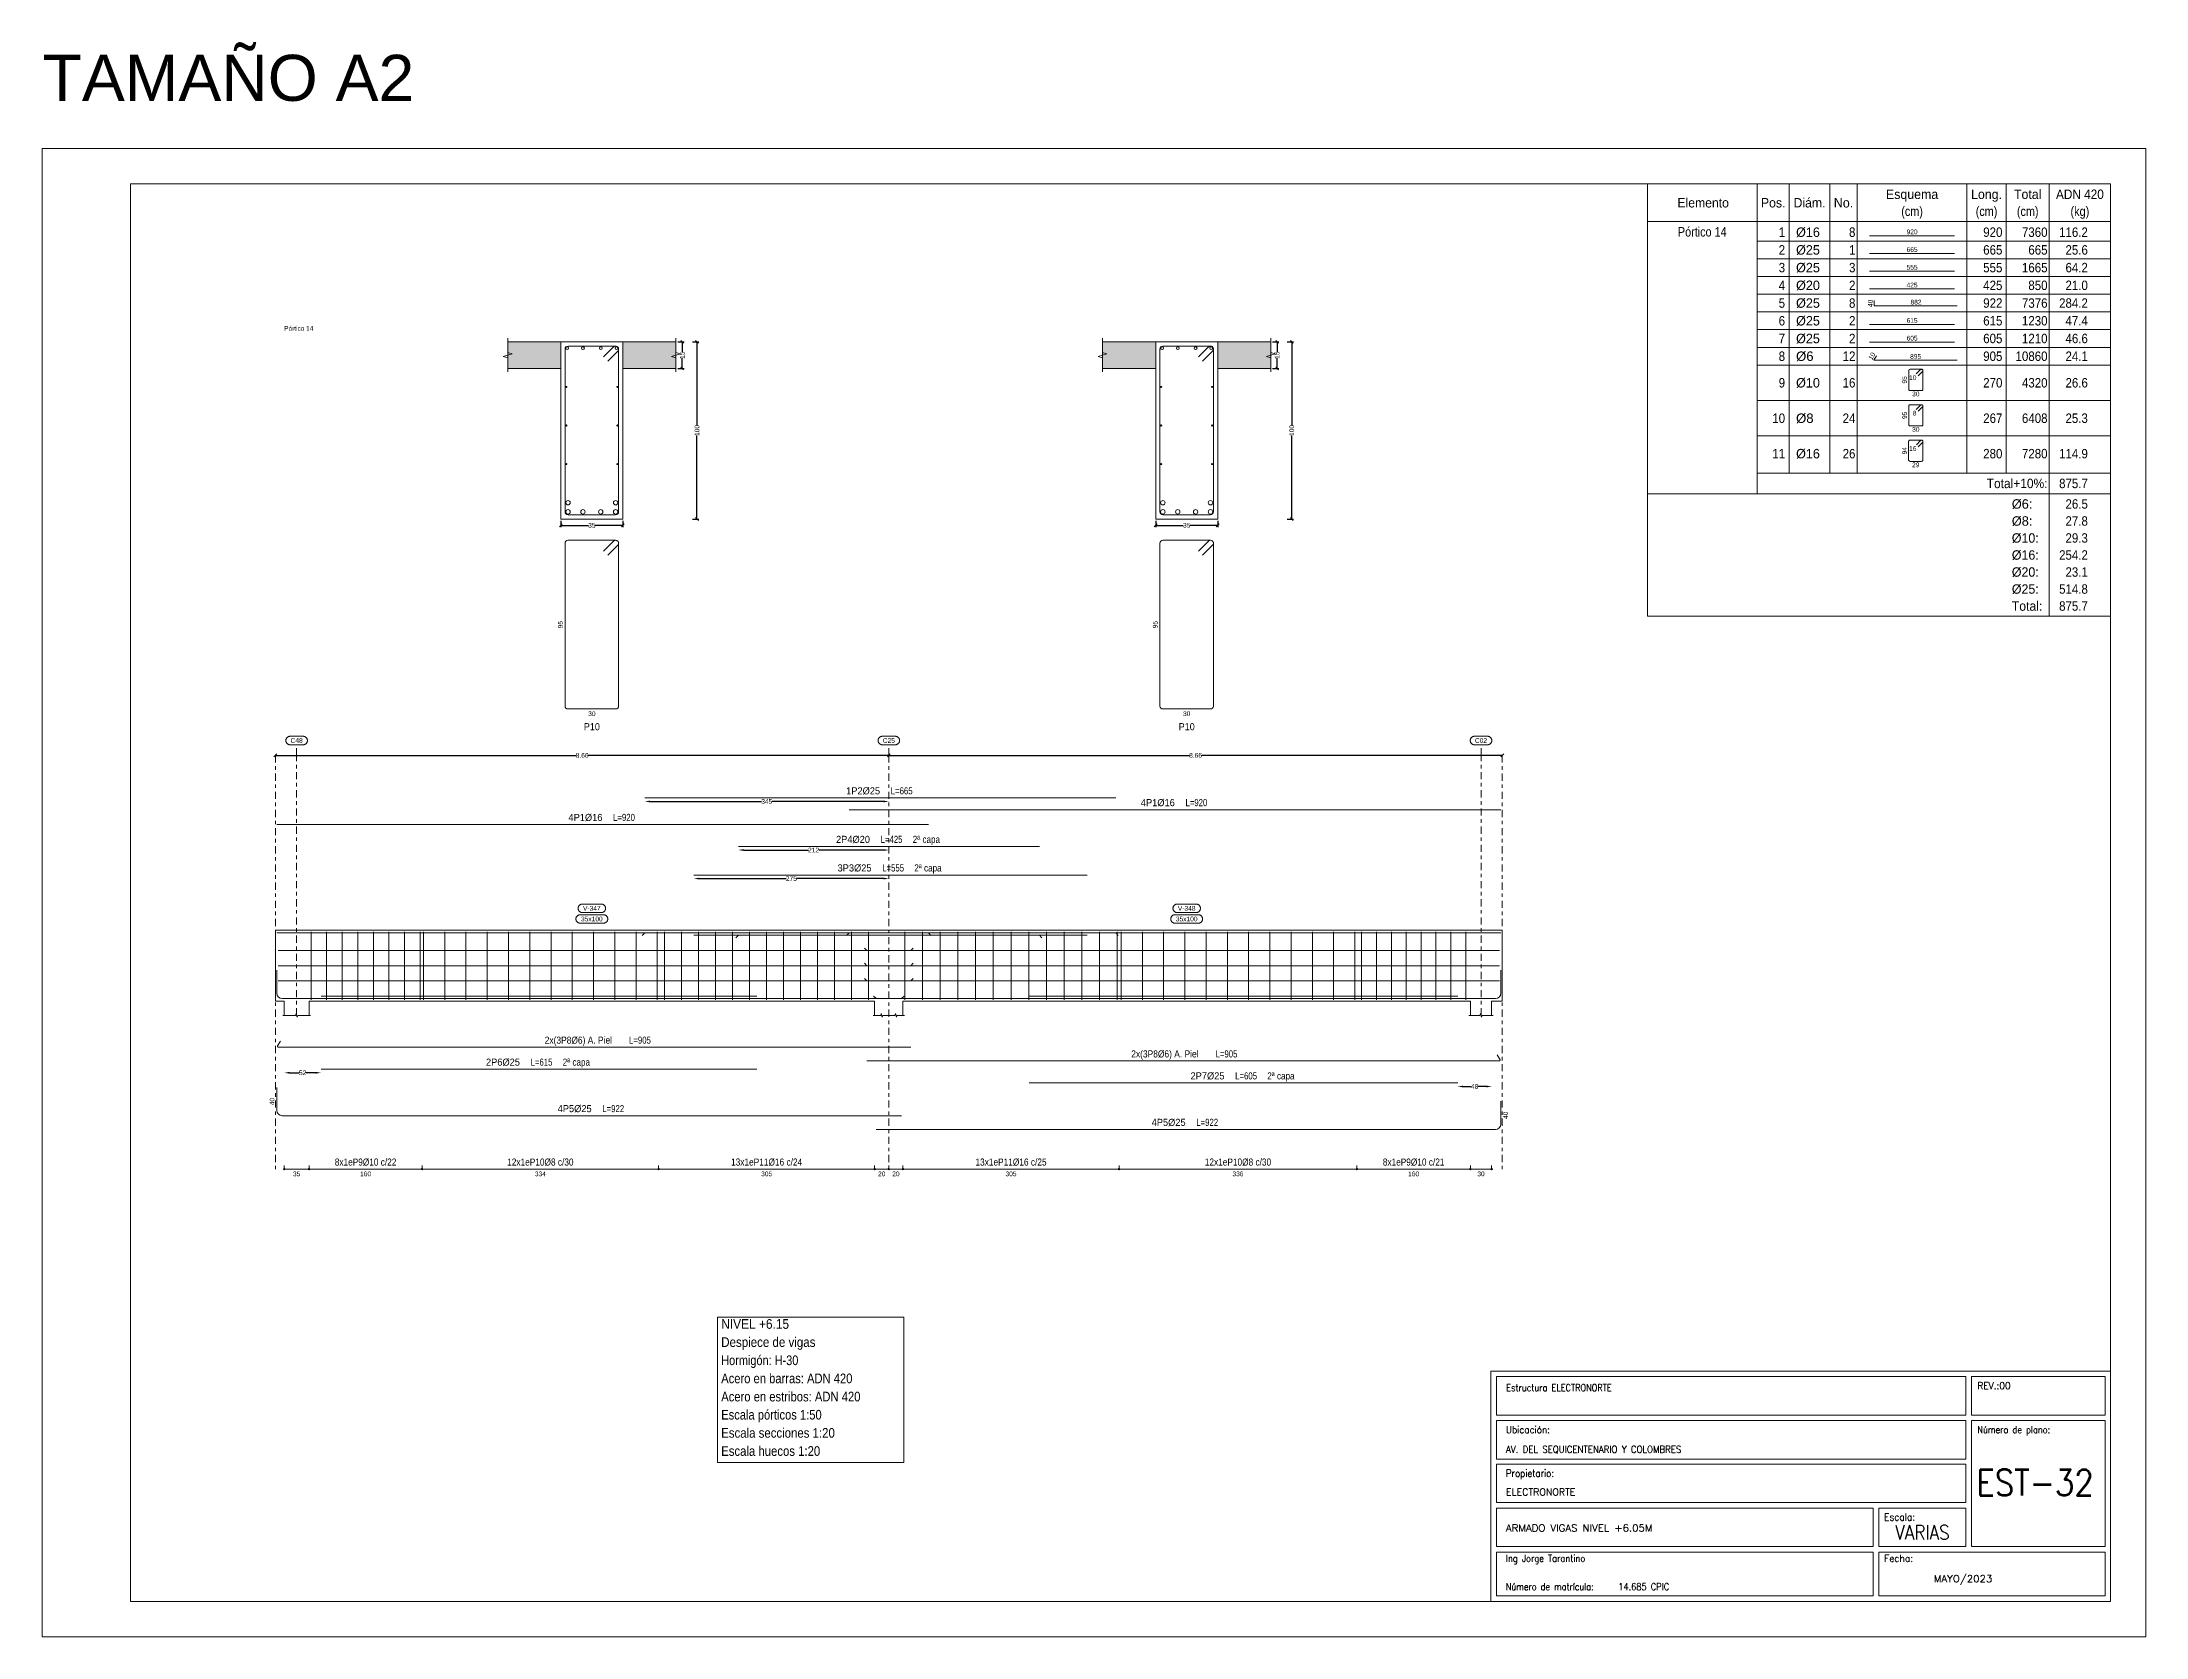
# Model space of a CAD drawing. Header units: millimetres. Extents: x 3 to 479, y -191 to 120.
# Drawn here: x 169.1 to 228.5, y -31.8 to 13.2 of the extents above; entities that cross this region are included whole.
import ezdxf
from ezdxf.enums import TextEntityAlignment as Align

# ---------------------------------------------------------------- set-up
doc = ezdxf.new("R2010")
doc.units = ezdxf.units.MM
doc.linetypes.add('CYPE_RAYAPUNTO', pattern=[0.4125, 0.2025, -0.105, 0, -0.105])
for name, color, linetype, lineweight in [('ALZ_ARM_LONG_ARM_TEXTOS', 3, 'Continuous', 9), ('ALZ_ARM_LONG_TXT_IND_CAPA_ARM_LONG', 3, 'Continuous', 9), ('ALZ_ARM_LONG_TXT_LONG', 3, 'Continuous', 9), ('ALZ_ARM_TRANS_TXT_EST', 3, 'Continuous', 9), ('ALZ_CONT_NUDOS', 122, 'Continuous', 9), ('ALZ_CONT_VIG_HORMIGON', 2, 'Continuous', 9), ('ALZ_COT_COT_ANCLAJES', 3, 'Continuous', 0), ('ALZ_COT_COT_ARM', 3, 'Continuous', 0), ('ALZ_COT_COT_EST', 3, 'Continuous', 0), ('ALZ_COT_COT_LIN_APOYOS', 2, 'CYPE_RAYAPUNTO', 0), ('ALZ_COT_LONGITUD_PROYECTADA', 122, 'Continuous', 0), ('ALZ_COT_TEXTOS_ESTRIBOS', 122, 'Continuous', 0), ('ALZ_REF_COT_LIN_AUX_COTA', 2, 'CYPE_RAYAPUNTO', 9), ('ALZ_REF_REF_NOMBRE', 3, 'Continuous', 9), ('ALZ_REF_REF_REFERENCIA', 3, 'Continuous', 9), ('ALZ_REF_REFERENCIA_PORTICO', 3, 'Continuous', 9), ('ALZ_REF_TEXTO_REF_NOMBRE', 3, 'Continuous', 9), ('ALZ_REF_TEXTO_REF_REFERENCIA', 3, 'Continuous', 9), ('ARM_LONGITUDINAL_Ø16', 212, 'Continuous', 9), ('ARM_LONGITUDINAL_Ø20', 30, 'Continuous', 9), ('ARM_LONGITUDINAL_Ø25', 20, 'Continuous', 9), ('ARM_LONGITUDINAL_Ø6', 151, 'Continuous', 9), ('ARM_TRANSVERSAL_Ø10', 103, 'Continuous', 9), ('ARM_TRANSVERSAL_Ø16', 212, 'Continuous', 9), ('ARM_TRANSVERSAL_Ø8', 32, 'Continuous', 9), ('CIM_REFEREN', 2, 'Continuous', 0), ('CYPE', 7, 'Continuous', 0), ('DESPIECES_TABLA', 7, 'Continuous', 9), ('RECUAD_LIMITES', 2, 'Continuous', 0), ('RECUAD_MARCO', 1, 'Continuous', 20), ('SEC_CONT_FORJADOS_SECCION', 8, 'Continuous', 9), ('SEC_CONT_VIG_HORMIGON_SECCION', 2, 'Continuous', 9), ('SEC_COTAS_SEC_DIM_VIGA', 122, 'Continuous', 0), ('SEC_COTAS_TEXTOS_DESPIECE_ESTRIBADO', 122, 'Continuous', 0), ('SEC_REF_TXT_POSICIONES_ARM_ESTRIBOS', 1, 'Continuous', 9), ('TAB_COM_LINEAS', 1, 'Continuous', 9), ('TAB_COM_TEXTOS', 1, 'Continuous', 9), ('TABLAS', 1, 'Continuous', 9), ('TEXTO_TABLAS', 1, 'Continuous', 0), ('TEXTOS_COTAS_DESPIECES_TABLA', 1, 'Continuous', 0)]:
    doc.layers.add(name, color=color, linetype=linetype, lineweight=lineweight)
doc.styles.add('CYPETXT', font='romans__.ttf', dxfattribs={"height": 0.2})
doc.styles.add('CYPETXT_0.2_romans', font='arial.ttf', dxfattribs={"height": 0.133333})
doc.styles.add('CYPETXT_romans', font='arial.ttf', dxfattribs={"height": 0.2})
doc.dimstyles.new('cype_arrow', dxfattribs={"dimtxt": 0.18, "dimasz": 0.15, "dimexe": 0.05, "dimexo": 0.05, "dimgap": 0, "dimtad": 0, "dimdec": 4, "dimzin": 0, "dimdsep": 46, "dimtxsty": 'CYPETXT_0.2_romans', "dimcen": 0.09, "dimadec": 0, "dimazin": 0, "dimtfac": 1, "dimtdec": 4, "dimtofl": 0, "dimtmove": 2, "dimatfit": 3, "dimfxl": 1, "dimtolj": 1, "dimtzin": 0, "dimarcsym": 0})
doc.dimstyles.new('cype_oblique', dxfattribs={"dimtxt": 0.18, "dimasz": 0.18, "dimexe": 0.05, "dimexo": 0.05, "dimgap": 0, "dimtad": 0, "dimdec": 4, "dimzin": 0, "dimdsep": 46, "dimtxsty": 'CYPETXT_0.2_romans', "dimblk": 'OBLIQUE', "dimtsz": 0.04, "dimcen": 0.09, "dimadec": 0, "dimazin": 0, "dimtfac": 1, "dimtdec": 4, "dimtofl": 0, "dimtmove": 2, "dimatfit": 3, "dimfxl": 1, "dimtolj": 1, "dimtzin": 0, "dimarcsym": 0})

msp = doc.modelspace()

# ---------------------------------------------------------------- texts
at = {"layer": 'ALZ_ARM_LONG_ARM_TEXTOS', "style": 'CYPETXT_romans'}
for s, width, p in [('1P2%%c25', 0.935124, (192.3187, -8.07302)), ('4P1%%c16', 0.935124, (200.63951, -8.40585)), ('4P1%%c16', 0.935124, (184.47951, -8.8227)), ('2P4%%c20', 0.935124, (192.03253, -9.44269)), ('3P3%%c25', 0.935124, (192.07719, -10.24867)), ('2x(3P8%%c6) A. Piel', 0.849696, (184.27951, -15.10867)), ('2x(3P8%%c6) A. Piel', 0.849696, (200.83951, -15.49681)), ('2P6%%c25', 0.935124, (182.15029, -15.72868)), ('2P7%%c25', 0.935124, (202.04272, -16.11682)), ('4P5%%c25', 0.935124, (184.17451, -17.04066)), ('4P5%%c25', 0.935124, (200.94451, -17.42837))]:
    msp.add_text(s, height=0.2, dxfattribs=dict(at, width=width)).set_placement(p, align=Align.CENTER)
at = {"layer": 'ALZ_ARM_LONG_TXT_IND_CAPA_ARM_LONG', "style": 'CYPETXT_romans', "width": 0.816999}
for p in [(194.10453, -9.44269), (194.14919, -10.24867), (184.22229, -15.72868), (204.11472, -16.11682)]:
    msp.add_text('2ª capa', height=0.2, dxfattribs=at).set_placement(p, align=Align.CENTER)
at = {"layer": 'ALZ_ARM_LONG_TXT_LONG', "style": 'CYPETXT_romans', "width": 0.785606}
for s, p in [(' L=665', (193.3772, -8.07302)), (' L=920', (201.69801, -8.40585)), (' L=920', (185.53801, -8.8227)), (' L=425', (193.09103, -9.44269)), (' L=555', (193.13569, -10.24867)), (' L=905', (185.98751, -15.10867)), (' L=905', (202.54751, -15.49681)), (' L=615', (183.20879, -15.72868)), (' L=605', (203.10122, -16.11682)), (' L=922', (185.23301, -17.04066)), (' L=922', (202.00301, -17.42837))]:
    msp.add_text(s, height=0.2, dxfattribs=at).set_placement(p, align=Align.CENTER)
at = {"layer": 'ALZ_ARM_TRANS_TXT_EST', "style": 'CYPETXT_romans'}
for s, width, p in [('8x1eP9%%c10 c/22', 0.835132, (178.27151, -18.54837)), ('12x1eP10%%c8 c/30', 0.837616, (183.20651, -18.54837)), ('13x1eP11%%c16 c/24', 0.839789, (189.59451, -18.54837)), ('13x1eP11%%c16 c/25', 0.839789, (196.49451, -18.54837)), ('12x1eP10%%c8 c/30', 0.837616, (202.90251, -18.54837)), ('8x1eP9%%c10 c/21', 0.835132, (207.86251, -18.54837))]:
    msp.add_text(s, height=0.2, dxfattribs=dict(at, width=width)).set_placement(p, align=Align.CENTER)
at = {"layer": 'ALZ_COT_COT_ANCLAJES', "style": 'CYPETXT_romans', "width": 0.872274}
msp.add_text('40', height=0.133333, rotation=90, dxfattribs=at).set_placement((175.69784, -16.74066), align=Align.CENTER)
msp.add_text('40', height=0.133333, rotation=90, dxfattribs=at).set_placement((210.39117, -17.12837), align=Align.TOP_CENTER)
at = {"layer": 'ALZ_COT_TEXTOS_ESTRIBOS', "style": 'CYPETXT_romans', "width": 0.872274}
for s, p in [('35', (176.32451, -18.71504)), ('160', (178.27151, -18.71504)), ('334', (183.20651, -18.71504)), ('305', (189.59451, -18.71504)), ('20', (192.84451, -18.71504)), ('20', (193.24451, -18.71504)), ('305', (196.49451, -18.71504)), ('336', (202.90251, -18.71504)), ('160', (207.86251, -18.71504)), ('30', (209.76451, -18.71504))]:
    msp.add_text(s, height=0.133333, dxfattribs=at).set_placement(p, align=Align.TOP_CENTER)
at = {"layer": 'ALZ_REF_REFERENCIA_PORTICO', "style": 'CYPETXT_romans', "width": 0.820327}
msp.add_text('Pórtico 14', height=0.133333, dxfattribs=at).set_placement((175.97451, 5.07632), align=Align.MIDDLE_LEFT)
at = {"layer": 'ALZ_REF_TEXTO_REF_NOMBRE', "style": 'CYPETXT_romans'}
for s, width, p in [('V-347', 0.803518, (184.65951, -11.28867)), ('V-348', 0.803518, (201.45451, -11.28867)), ('35x100', 0.875466, (184.65951, -11.58867)), ('35x100', 0.875466, (201.45451, -11.58867))]:
    msp.add_text(s, height=0.133333, dxfattribs=dict(at, width=width)).set_placement(p, align=Align.MIDDLE_CENTER)
at = {"layer": 'ALZ_REF_TEXTO_REF_REFERENCIA', "style": 'CYPETXT_romans', "width": 0.8832}
for s, p in [('C48', (176.32451, -6.55302)), ('C25', (193.04451, -6.55302)), ('C02', (209.76451, -6.55302))]:
    msp.add_text(s, height=0.133333, dxfattribs=at).set_placement(p, align=Align.MIDDLE_CENTER)
at = {"layer": 'CIM_REFEREN', "insert": (169.15325, 12.79657), "char_height": 1.3, "attachment_point": 1, "style": 'CYPETXT_romans'}
msp.add_mtext_dynamic_manual_height_columns('TAMAÑO A2', width=20.4097016, gutter_width=12.5, heights=[0], dxfattribs=at)
at = {"layer": 'CYPE', "color": 5, "style": 'CYPETXT'}
for s, width, p in [('Estructura ELECTRONORTE', 0.842437, (210.47751, -24.91816)), ('AV. DEL SEQUICENTENARIO Y COLOMBRES', 0.887423, (210.46751, -26.65816)), ('ELECTRONORTE', 0.974409, (210.46751, -27.85816)), ('ARMADO VIGAS NIVEL +6.05M', 1.047361, (210.46751, -28.87253)), ('Ing Jorge Tarantino', 0.851105, (210.46751, -29.72816)), ('MAYO/2023', 1.047361, (222.54751, -30.30816)), ('14.685 CPIC', 0.851936, (213.63751, -30.52816))]:
    msp.add_text(s, height=0.2, dxfattribs=dict(at, width=width)).set_placement(p)
at = {"layer": 'CYPE', "color": 4, "style": 'CYPETXT'}
for s, width, p in [('REV.:00', 0.927655, (223.77751, -24.85816)), ('Ubicación:', 0.90604, (210.46751, -26.09816)), ('Número de plano:', 0.844847, (223.77751, -26.09816)), ('Propietario:', 0.885908, (210.46751, -27.32816)), ('Escala:', 0.925891, (221.14751, -28.56816)), ('Fecha:', 0.933698, (221.14751, -29.72816)), ('Número de matrícula:', 0.83516, (210.46751, -30.52816))]:
    msp.add_text(s, height=0.2, dxfattribs=dict(at, width=width)).set_placement(p)
at = {"layer": 'CYPE', "color": 5, "style": 'CYPETXT'}
for s, height, width, p in [('EST-32', 0.733333, 0.872274, (225.40751, -27.86149)), ('VARIAS', 0.4, 0.869965, (222.22751, -29.09816))]:
    msp.add_text(s, height=height, dxfattribs=dict(at, width=width)).set_placement(p, align=Align.CENTER)
at = {"layer": 'SEC_COTAS_TEXTOS_DESPIECE_ESTRIBADO', "style": 'CYPETXT_romans', "width": 0.872274}
for p in [(183.83784, -3.28302), (200.63284, -3.28302)]:
    msp.add_text('95', height=0.133333, rotation=90, dxfattribs=at).set_placement(p, align=Align.CENTER)
for p in [(184.65951, -5.72968), (201.45451, -5.72968)]:
    msp.add_text('30', height=0.133333, dxfattribs=at).set_placement(p, align=Align.TOP_CENTER)
at = {"layer": 'SEC_REF_TXT_POSICIONES_ARM_ESTRIBOS', "style": 'CYPETXT_romans', "width": 0.91451}
for p in [(184.65951, -6.16302), (201.45451, -6.16302)]:
    msp.add_text('P10', height=0.2, dxfattribs=at).set_placement(p, align=Align.MIDDLE_CENTER)
at = {"layer": 'TAB_COM_LINEAS', "style": 'CYPETXT_romans'}
for s, width, p in [('NIVEL +6.15', 0.880937, (188.31232, -23.15395)), ('Despiece de vigas', 0.852948, (188.31232, -23.66619)), ('Hormigón: H-30', 0.808194, (188.31232, -24.17842)), ('Acero en barras: ADN 420', 0.827218, (188.31232, -24.69065)), ('Acero en estribos: ADN 420', 0.830636, (188.31232, -25.20289)), ('Escala pórticos 1:50', 0.824952, (188.31232, -25.71512)), ('Escala secciones 1:20', 0.844437, (188.31232, -26.22735)), ('Escala huecos 1:20', 0.838794, (188.31232, -26.73959))]:
    msp.add_text(s, height=0.2733333, dxfattribs=dict(at, width=width)).set_placement(p)
at = {"layer": 'TEXTO_TABLAS', "style": 'CYPETXT_romans'}
for s, width, p in [('Esquema', 0.93681, (221.93551, 8.86184)), ('Long.', 0.9375, (224.03751, 8.86184)), ('Total', 0.935673, (225.19951, 8.86184)), ('ADN 420', 0.893197, (226.67351, 8.86184)), ('Elemento', 0.923378, (216.03651, 8.62184)), ('Pos.', 0.930268, (218.01351, 8.62184)), ('Diám.', 0.924488, (219.03951, 8.62184)), ('No.', 0.948905, (219.99951, 8.62184)), ('(cm)', 0.819001, (221.93551, 8.38184)), ('(cm)', 0.819001, (224.03751, 8.38184)), ('(cm)', 0.819001, (225.19951, 8.38184)), ('(kg)', 0.827954, (226.67351, 8.38184)), ('Pórtico 14', 0.820327, (216.01151, 7.80184))]:
    msp.add_text(s, height=0.266667, dxfattribs=dict(at, width=width)).set_placement(p, align=Align.MIDDLE_CENTER)
for s, height, width, p in [('1', 0.26667, 0.872274, (218.34951, 7.79184)), ('8', 0.26667, 0.872274, (220.33551, 7.79184)), ('920', 0.266667, 0.872274, (224.48551, 7.79184)), ('7360', 0.266667, 0.872274, (225.75951, 7.79184)), ('116.2', 0.266667, 0.869965, (226.89751, 7.79184)), ('2', 0.26667, 0.872274, (218.34951, 7.29184)), ('1', 0.26667, 0.872274, (220.33551, 7.29184)), ('665', 0.266667, 0.872274, (224.48551, 7.29184)), ('665', 0.266667, 0.872274, (225.75951, 7.29184)), ('25.6', 0.266667, 0.869308, (226.89751, 7.29184)), ('3', 0.26667, 0.872274, (218.34951, 6.79184)), ('3', 0.26667, 0.872274, (220.33551, 6.79184)), ('555', 0.266667, 0.872274, (224.48551, 6.79184)), ('1665', 0.266667, 0.872274, (225.75951, 6.79184)), ('64.2', 0.266667, 0.869308, (226.89751, 6.79184)), ('4', 0.26667, 0.872274, (218.34951, 6.29184)), ('2', 0.26667, 0.872274, (220.33551, 6.29184)), ('425', 0.266667, 0.872274, (224.48551, 6.29184)), ('850', 0.266667, 0.872274, (225.75951, 6.29184)), ('21.0', 0.266667, 0.869308, (226.89751, 6.29184)), ('5', 0.26667, 0.872274, (218.34951, 5.79184)), ('6', 0.26667, 0.872274, (218.34951, 5.29184)), ('8', 0.26667, 0.872274, (220.33551, 5.79184)), ('2', 0.26667, 0.872274, (220.33551, 5.29184)), ('922', 0.266667, 0.872274, (224.48551, 5.79184)), ('615', 0.266667, 0.872274, (224.48551, 5.29184)), ('7376', 0.266667, 0.872274, (225.75951, 5.79184)), ('1230', 0.266667, 0.872274, (225.75951, 5.29184)), ('284.2', 0.266667, 0.869965, (226.89751, 5.79184)), ('47.4', 0.266667, 0.869308, (226.89751, 5.29184)), ('7', 0.26667, 0.872274, (218.34951, 4.79184)), ('2', 0.26667, 0.872274, (220.33551, 4.79184)), ('605', 0.266667, 0.872274, (224.48551, 4.79184)), ('1210', 0.266667, 0.872274, (225.75951, 4.79184)), ('46.6', 0.266667, 0.869308, (226.89751, 4.79184)), ('8', 0.26667, 0.872274, (218.34951, 4.29184)), ('12', 0.266667, 0.872274, (220.33551, 4.29184)), ('905', 0.266667, 0.872274, (224.48551, 4.29184)), ('10860', 0.266667, 0.872274, (225.75951, 4.29184)), ('24.1', 0.266667, 0.869308, (226.89751, 4.29184)), ('9', 0.26667, 0.872274, (218.34951, 3.54184)), ('16', 0.266667, 0.872274, (220.33551, 3.54184)), ('270', 0.266667, 0.872274, (224.48551, 3.54184)), ('4320', 0.266667, 0.872274, (225.75951, 3.54184)), ('26.6', 0.266667, 0.869308, (226.89751, 3.54184)), ('10', 0.266667, 0.872274, (218.34951, 2.54184)), ('24', 0.266667, 0.872274, (220.33551, 2.54184)), ('267', 0.266667, 0.872274, (224.48551, 2.54184)), ('6408', 0.266667, 0.872274, (225.75951, 2.54184)), ('25.3', 0.266667, 0.869308, (226.89751, 2.54184)), ('11', 0.266667, 0.872274, (218.34951, 1.54184)), ('26', 0.266667, 0.872274, (220.33551, 1.54184)), ('280', 0.266667, 0.872274, (224.48551, 1.54184)), ('7280', 0.266667, 0.872274, (225.75951, 1.54184)), ('114.9', 0.266667, 0.869965, (226.89751, 1.54184)), ('Total+10%:', 0.266667, 0.906671, (225.75951, 0.70184)), ('875.7', 0.266667, 0.869965, (226.89751, 0.70184)), ('26.5', 0.266667, 0.869308, (226.89751, 0.12184)), ('27.8', 0.266667, 0.869308, (226.89751, -0.35816)), ('254.2', 0.266667, 0.869965, (226.89751, -1.31816)), ('29.3', 0.266667, 0.869308, (226.89751, -0.83816)), ('23.1', 0.266667, 0.869308, (226.89751, -1.79816)), ('514.8', 0.266667, 0.869965, (226.89751, -2.27816)), ('875.7', 0.266667, 0.869965, (226.89751, -2.75816))]:
    msp.add_text(s, height=height, dxfattribs=dict(at, width=width)).set_placement(p, align=Align.MIDDLE_RIGHT)
for s, width, p in [('%%c16', 0.955414, (218.65951, 7.79184)), ('%%c25', 0.955414, (218.65951, 7.29184)), ('%%c25', 0.955414, (218.65951, 6.79184)), ('%%c20', 0.955414, (218.65951, 6.29184)), ('%%c25', 0.955414, (218.65951, 5.79184)), ('%%c25', 0.955414, (218.65951, 5.29184)), ('%%c25', 0.955414, (218.65951, 4.79184)), ('%%c6', 0.99505, (218.65951, 4.29184)), ('%%c10', 0.955414, (218.65951, 3.54184)), ('%%c8', 0.99505, (218.65951, 2.54184)), ('%%c16', 0.955414, (218.65951, 1.54184)), ('%%c6:', 0.966972, (224.75151, 0.12184)), ('%%c8:', 0.966972, (224.75151, -0.35816)), ('%%c10:', 0.940736, (224.75151, -0.83816)), ('%%c16:', 0.940736, (224.75151, -1.31816)), ('%%c20:', 0.940736, (224.75151, -1.79816)), ('%%c25:', 0.940736, (224.75151, -2.27816)), ('Total:', 0.925563, (224.75151, -2.75816))]:
    msp.add_text(s, height=0.266667, dxfattribs=dict(at, width=width)).set_placement(p, align=Align.MIDDLE_LEFT)
at = {"layer": 'TEXTOS_COTAS_DESPIECES_TABLA', "style": 'CYPETXT_romans', "width": 0.872274}
for s, p in [('920', (221.93551, 7.73384)), ('665', (221.93551, 7.23384)), ('555', (221.93551, 6.73384)), ('425', (221.93551, 6.23384)), ('615', (221.93551, 5.23384)), ('882', (222.04679, 5.75165)), ('605', (221.93551, 4.73384)), ('895', (222.03542, 4.21842))]:
    msp.add_text(s, height=0.133333, dxfattribs=at).set_placement(p, align=Align.CENTER)
for s, rotation, p in [('40', 90, (220.82171, 5.78403)), ('10', 60.0007096, (220.85587, 4.26184)), ('95', 90, (221.78869, 3.62369)), ('95', 90, (221.78861, 2.62366)), ('94', 90, (221.7889, 1.62379))]:
    msp.add_text(s, height=0.133333, rotation=rotation, dxfattribs=at).set_placement(p, align=Align.CENTER)
for s, height, p in [('10', 0.133333, (222.05898, 3.68657)), ('8', 0.13333, (222.0588, 2.6862)), ('16', 0.133333, (222.0595, 1.68771))]:
    msp.add_text(s, height=height, dxfattribs=at).set_placement(p, align=Align.MIDDLE_RIGHT)
for s, p in [('30', (222.04057, 3.29332)), ('30', (222.04061, 2.29336)), ('29', (222.04043, 1.29322))]:
    msp.add_text(s, height=0.133333, dxfattribs=at).set_placement(p, align=Align.TOP_CENTER)

# ---------------------------------------------------------------- blocks, each defined once
blk = doc.blocks.new('*D972')
at = {"layer": 'Defpoints', "color": 0, "transparency": 16777216}
for p in [(183.785, -0.304), (185.535, -0.304), (185.535, -0.481)]:
    blk.add_point(p, dxfattribs=at)
at = {"layer": 'SEC_COTAS_SEC_DIM_VIGA', "color": 0, "lineweight": -2, "transparency": 16777216}
for p, q in [((183.745, -0.521), (183.825, -0.441)), ((183.785, -0.354), (183.785, -0.531)), ((183.785, -0.481), (184.564, -0.481)), ((185.535, -0.481), (184.755, -0.481)), ((185.495, -0.521), (185.575, -0.441)), ((185.535, -0.354), (185.535, -0.531))]:
    blk.add_line(p, q, dxfattribs=at)
at = {"layer": 'SEC_COTAS_SEC_DIM_VIGA', "color": 0, "transparency": 16777216, "insert": (184.66, -0.481), "char_height": 0.1333, "attachment_point": 5, "style": 'CYPETXT_0.2_romans'}
blk.add_mtext('\\A1;35', dxfattribs=at)
blk = doc.blocks.new('_OBLIQUE')
at = {"color": 0, "linetype": 'ByBlock', "lineweight": -2}
blk.add_line((-0.5, -0.5), (0.5, 0.5), dxfattribs=at)
blk = doc.blocks.new('*D973')
at = {"layer": 'Defpoints', "color": 0, "transparency": 16777216}
for p in [(187.035, 4.696), (187.212, 4.696), (187.035, 3.946)]:
    blk.add_point(p, dxfattribs=at)
at = {"layer": 'SEC_COTAS_SEC_DIM_VIGA', "color": 0, "lineweight": -2, "transparency": 16777216}
for p, q in [((187.085, 4.696), (187.262, 4.696)), ((187.252, 4.656), (187.172, 4.736)), ((187.212, 4.696), (187.212, 4.411)), ((187.212, 3.946), (187.212, 4.232)), ((187.085, 3.946), (187.262, 3.946)), ((187.252, 3.906), (187.172, 3.986))]:
    blk.add_line(p, q, dxfattribs=at)
at = {"layer": 'SEC_COTAS_SEC_DIM_VIGA', "color": 0, "transparency": 16777216, "insert": (187.212, 4.321), "char_height": 0.1333, "attachment_point": 5, "rotation": 90, "style": 'CYPETXT_0.2_romans'}
blk.add_mtext('\\A1;15', dxfattribs=at)
blk = doc.blocks.new('*D974')
at = {"layer": 'Defpoints', "color": 0, "transparency": 16777216}
for p in [(187.451, 4.696), (187.628, 4.696), (187.451, -0.304)]:
    blk.add_point(p, dxfattribs=at)
at = {"layer": 'SEC_COTAS_SEC_DIM_VIGA', "color": 0, "lineweight": -2, "transparency": 16777216}
for p, q in [((187.501, 4.696), (187.678, 4.696)), ((187.668, 4.656), (187.588, 4.736)), ((187.628, 4.696), (187.628, 2.337)), ((187.628, -0.304), (187.628, 2.056)), ((187.501, -0.304), (187.678, -0.304)), ((187.668, -0.344), (187.588, -0.264))]:
    blk.add_line(p, q, dxfattribs=at)
at = {"layer": 'SEC_COTAS_SEC_DIM_VIGA', "color": 0, "transparency": 16777216, "insert": (187.628, 2.196), "char_height": 0.1333, "attachment_point": 5, "rotation": 90, "style": 'CYPETXT_0.2_romans'}
blk.add_mtext('\\A1;100', dxfattribs=at)
blk = doc.blocks.new('*D975')
at = {"layer": 'Defpoints', "color": 0, "transparency": 16777216}
for p in [(200.58, -0.304), (202.33, -0.304), (202.33, -0.481)]:
    blk.add_point(p, dxfattribs=at)
at = {"layer": 'SEC_COTAS_SEC_DIM_VIGA', "color": 0, "lineweight": -2, "transparency": 16777216}
for p, q in [((200.54, -0.521), (200.62, -0.441)), ((200.58, -0.354), (200.58, -0.531)), ((200.58, -0.481), (201.359, -0.481)), ((202.33, -0.481), (201.55, -0.481)), ((202.29, -0.521), (202.37, -0.441)), ((202.33, -0.354), (202.33, -0.531))]:
    blk.add_line(p, q, dxfattribs=at)
at = {"layer": 'SEC_COTAS_SEC_DIM_VIGA', "color": 0, "transparency": 16777216, "insert": (201.455, -0.481), "char_height": 0.1333, "attachment_point": 5, "style": 'CYPETXT_0.2_romans'}
blk.add_mtext('\\A1;35', dxfattribs=at)
blk = doc.blocks.new('*D976')
at = {"layer": 'Defpoints', "color": 0, "transparency": 16777216}
for p in [(203.83, 4.696), (204.007, 4.696), (203.83, 3.946)]:
    blk.add_point(p, dxfattribs=at)
at = {"layer": 'SEC_COTAS_SEC_DIM_VIGA', "color": 0, "lineweight": -2, "transparency": 16777216}
for p, q in [((203.88, 4.696), (204.057, 4.696)), ((204.047, 4.656), (203.967, 4.736)), ((204.007, 4.696), (204.007, 4.411)), ((204.007, 3.946), (204.007, 4.232)), ((203.88, 3.946), (204.057, 3.946)), ((204.047, 3.906), (203.967, 3.986))]:
    blk.add_line(p, q, dxfattribs=at)
at = {"layer": 'SEC_COTAS_SEC_DIM_VIGA', "color": 0, "transparency": 16777216, "insert": (204.007, 4.321), "char_height": 0.1333, "attachment_point": 5, "rotation": 90, "style": 'CYPETXT_0.2_romans'}
blk.add_mtext('\\A1;15', dxfattribs=at)
blk = doc.blocks.new('*D977')
at = {"layer": 'Defpoints', "color": 0, "transparency": 16777216}
for p in [(204.246, 4.696), (204.423, 4.696), (204.246, -0.304)]:
    blk.add_point(p, dxfattribs=at)
at = {"layer": 'SEC_COTAS_SEC_DIM_VIGA', "color": 0, "lineweight": -2, "transparency": 16777216}
for p, q in [((204.296, 4.696), (204.473, 4.696)), ((204.463, 4.656), (204.383, 4.736)), ((204.423, 4.696), (204.423, 2.337)), ((204.423, -0.304), (204.423, 2.056)), ((204.296, -0.304), (204.473, -0.304)), ((204.463, -0.344), (204.383, -0.264))]:
    blk.add_line(p, q, dxfattribs=at)
at = {"layer": 'SEC_COTAS_SEC_DIM_VIGA', "color": 0, "transparency": 16777216, "insert": (204.423, 2.196), "char_height": 0.1333, "attachment_point": 5, "rotation": 90, "style": 'CYPETXT_0.2_romans'}
blk.add_mtext('\\A1;100', dxfattribs=at)
blk = doc.blocks.new('*D978')
at = {"layer": 'ALZ_COT_LONGITUD_PROYECTADA', "color": 0, "lineweight": -2, "transparency": 16777216}
for p, q in [((175.685, -7.013), (175.765, -6.933)), ((175.725, -6.973), (184.211, -6.973)), ((193.045, -6.973), (184.558, -6.973)), ((193.005, -7.013), (193.085, -6.933))]:
    blk.add_line(p, q, dxfattribs=at)
at = {"layer": 'Defpoints', "color": 0, "transparency": 16777216}
for p in [(175.725, -6.973), (175.725, -6.973), (193.045, -6.973)]:
    blk.add_point(p, dxfattribs=at)
at = {"layer": 'ALZ_COT_LONGITUD_PROYECTADA', "color": 0, "transparency": 16777216, "insert": (184.385, -6.973), "char_height": 0.1333, "attachment_point": 5, "style": 'CYPETXT_0.2_romans'}
blk.add_mtext('\\A1;8.66', dxfattribs=at)
blk = doc.blocks.new('*D979')
at = {"layer": 'ALZ_COT_LONGITUD_PROYECTADA', "color": 0, "lineweight": -2, "transparency": 16777216}
for p, q in [((193.005, -7.013), (193.085, -6.933)), ((193.045, -6.973), (201.531, -6.973)), ((210.365, -6.973), (201.878, -6.973)), ((210.325, -7.013), (210.405, -6.933))]:
    blk.add_line(p, q, dxfattribs=at)
at = {"layer": 'Defpoints', "color": 0, "transparency": 16777216}
for p in [(193.045, -6.973), (193.045, -6.973), (210.365, -6.973)]:
    blk.add_point(p, dxfattribs=at)
at = {"layer": 'ALZ_COT_LONGITUD_PROYECTADA', "color": 0, "transparency": 16777216, "insert": (201.705, -6.973), "char_height": 0.1333, "attachment_point": 5, "style": 'CYPETXT_0.2_romans'}
blk.add_mtext('\\A1;8.66', dxfattribs=at)
blk = doc.blocks.new('*D980')
at = {"layer": 'ALZ_COT_COT_ARM', "color": 0, "lineweight": -2, "transparency": 16777216}
for p, q in [((186.304, -8.273), (189.451, -8.273)), ((192.895, -8.273), (189.747, -8.273))]:
    blk.add_line(p, q, dxfattribs=at)
at = {"layer": 'ALZ_COT_COT_ARM', "color": 0, "transparency": 16777216}
for points in [[(186.304, -8.248), (186.304, -8.298), (186.154, -8.273)], [(192.895, -8.248), (192.895, -8.298), (193.045, -8.273)]]:
    blk.add_solid(points, dxfattribs=at)
at = {"layer": 'Defpoints', "color": 0, "transparency": 16777216}
for p in [(186.154, -8.273), (193.045, -8.273), (193.045, -8.273)]:
    blk.add_point(p, dxfattribs=at)
at = {"layer": 'ALZ_COT_COT_ARM', "color": 0, "transparency": 16777216, "insert": (189.599, -8.273), "char_height": 0.1333, "attachment_point": 5, "style": 'CYPETXT_0.2_romans'}
blk.add_mtext('\\A1;345', dxfattribs=at)
blk = doc.blocks.new('*D981')
at = {"layer": 'ALZ_COT_COT_ARM', "color": 0, "lineweight": -2, "transparency": 16777216}
for p, q in [((187.691, -10.449), (190.144, -10.449)), ((192.895, -10.449), (190.442, -10.449))]:
    blk.add_line(p, q, dxfattribs=at)
at = {"layer": 'ALZ_COT_COT_ARM', "color": 0, "transparency": 16777216}
for points in [[(187.691, -10.424), (187.691, -10.474), (187.541, -10.449)], [(192.895, -10.424), (192.895, -10.474), (193.045, -10.449)]]:
    blk.add_solid(points, dxfattribs=at)
at = {"layer": 'Defpoints', "color": 0, "transparency": 16777216}
for p in [(187.541, -10.449), (193.045, -10.449), (193.045, -10.449)]:
    blk.add_point(p, dxfattribs=at)
at = {"layer": 'ALZ_COT_COT_ARM', "color": 0, "transparency": 16777216, "insert": (190.293, -10.449), "char_height": 0.1333, "attachment_point": 5, "style": 'CYPETXT_0.2_romans'}
blk.add_mtext('\\A1;275', dxfattribs=at)
blk = doc.blocks.new('*D982')
at = {"layer": 'ALZ_COT_COT_ARM', "color": 0, "lineweight": -2, "transparency": 16777216}
for p, q in [((188.946, -9.643), (190.773, -9.643)), ((192.895, -9.643), (191.068, -9.643))]:
    blk.add_line(p, q, dxfattribs=at)
at = {"layer": 'ALZ_COT_COT_ARM', "color": 0, "transparency": 16777216}
for points in [[(188.946, -9.618), (188.946, -9.668), (188.796, -9.643)], [(192.895, -9.618), (192.895, -9.668), (193.045, -9.643)]]:
    blk.add_solid(points, dxfattribs=at)
at = {"layer": 'Defpoints', "color": 0, "transparency": 16777216}
for p in [(188.796, -9.643), (193.045, -9.643), (193.045, -9.643)]:
    blk.add_point(p, dxfattribs=at)
at = {"layer": 'ALZ_COT_COT_ARM', "color": 0, "transparency": 16777216, "insert": (190.92, -9.643), "char_height": 0.1333, "attachment_point": 5, "style": 'CYPETXT_0.2_romans'}
blk.add_mtext('\\A1;212', dxfattribs=at)
blk = doc.blocks.new('*D983')
at = {"layer": 'ALZ_COT_COT_ARM', "color": 0, "lineweight": -2, "transparency": 16777216}
for p, q in [((176.125, -15.929), (176.399, -15.929)), ((176.864, -15.929), (176.589, -15.929))]:
    blk.add_line(p, q, dxfattribs=at)
at = {"layer": 'ALZ_COT_COT_ARM', "color": 0, "transparency": 16777216}
for points in [[(176.125, -15.904), (176.125, -15.954), (175.975, -15.929)], [(176.864, -15.904), (176.864, -15.954), (177.014, -15.929)]]:
    blk.add_solid(points, dxfattribs=at)
at = {"layer": 'Defpoints', "color": 0, "transparency": 16777216}
for p in [(175.975, -15.929), (177.014, -15.929), (177.014, -15.929)]:
    blk.add_point(p, dxfattribs=at)
at = {"layer": 'ALZ_COT_COT_ARM', "color": 0, "transparency": 16777216, "insert": (176.494, -15.929), "char_height": 0.1333, "attachment_point": 5, "style": 'CYPETXT_0.2_romans'}
blk.add_mtext('\\A1;52', dxfattribs=at)
blk = doc.blocks.new('*D984')
at = {"layer": 'ALZ_COT_COT_ARM', "color": 0, "lineweight": -2, "transparency": 16777216}
for p, q in [((209.256, -16.317), (209.487, -16.317)), ((209.915, -16.317), (209.684, -16.317))]:
    blk.add_line(p, q, dxfattribs=at)
at = {"layer": 'ALZ_COT_COT_ARM', "color": 0, "transparency": 16777216}
for points in [[(209.256, -16.292), (209.256, -16.342), (209.106, -16.317)], [(209.915, -16.292), (209.915, -16.342), (210.065, -16.317)]]:
    blk.add_solid(points, dxfattribs=at)
at = {"layer": 'Defpoints', "color": 0, "transparency": 16777216}
for p in [(209.106, -16.317), (210.065, -16.317), (210.065, -16.317)]:
    blk.add_point(p, dxfattribs=at)
at = {"layer": 'ALZ_COT_COT_ARM', "color": 0, "transparency": 16777216, "insert": (209.585, -16.317), "char_height": 0.1333, "attachment_point": 5, "style": 'CYPETXT_0.2_romans'}
blk.add_mtext('\\A1;48', dxfattribs=at)

# ---------------------------------------------------------------- dimensions: what is measured, and where the dimension line sits
at = {"layer": 'ALZ_COT_COT_ARM'}
for p1, p2, text, picture, middle in [((186.1537, -8.27302), (193.04451, -8.27302), '345', '*D980', (189.5991, -8.27302)), ((188.79603, -9.64269), (193.04451, -9.64269), '212', '*D982', (190.92027, -9.64269)), ((187.54069, -10.44867), (193.04451, -10.44867), '275', '*D981', (190.2926, -10.44867)), ((175.97451, -15.92868), (177.01379, -15.92868), '52', '*D983', (176.49415, -15.92868)), ((209.10622, -16.31682), (210.06451, -16.31682), '48', '*D984', (209.58536, -16.31682))]:
    dim = msp.add_aligned_dim(p1=p1, p2=p2, distance=0, text=text, dimstyle='cype_arrow', override={"dimexe": 0, "dimexo": 0}, dxfattribs=at)
    dim.commit()
    dim.dimension.update_dxf_attribs({"geometry": picture, "text_midpoint": middle})
at = {"layer": 'ALZ_COT_LONGITUD_PROYECTADA'}
for p1, p2, picture, middle in [((193.04451, -6.97302), (175.72451, -6.97302), '*D978', (184.38451, -6.97302)), ((210.36451, -6.97302), (193.04451, -6.97302), '*D979', (201.70451, -6.97302))]:
    dim = msp.add_aligned_dim(p1=p1, p2=p2, distance=0, text='8.66', dimstyle='cype_oblique', override={"dimexe": 0, "dimexo": 0}, dxfattribs=at)
    dim.commit()
    dim.dimension.update_dxf_attribs({"geometry": picture, "text_midpoint": middle})
at = {"layer": 'SEC_COTAS_SEC_DIM_VIGA'}
for p1, p2, text, picture, middle in [((187.03451, 3.94632), (187.03451, 4.69632), '15', '*D973', (187.21184, 4.32132)), ((187.45051, -0.30368), (187.45051, 4.69632), '100', '*D974', (187.62784, 2.19632)), ((203.82951, 3.94632), (203.82951, 4.69632), '15', '*D976', (204.00684, 4.32132)), ((204.24551, -0.30368), (204.24551, 4.69632), '100', '*D977', (204.42284, 2.19632)), ((183.78451, -0.30368), (185.53451, -0.30368), '35', '*D972', (184.65951, -0.48102)), ((200.57951, -0.30368), (202.32951, -0.30368), '35', '*D975', (201.45451, -0.48102))]:
    dim = msp.add_aligned_dim(p1=p1, p2=p2, distance=-0.17733, text=text, dimstyle='cype_oblique', dxfattribs=at)
    dim.commit()
    dim.dimension.update_dxf_attribs({"geometry": picture, "text_midpoint": middle})

# ---------------------------------------------------------------- hatches: boundary and pattern name
at = {"layer": 'SEC_CONT_FORJADOS_SECCION', "true_color": 0xdad7d3}
for points in [[(182.28451, 4.69632), (183.78451, 4.69632), (183.78451, 3.94632), (182.28451, 3.94632)], [(187.03451, 4.69632), (185.53451, 4.69632), (185.53451, 3.94632), (187.03451, 3.94632)], [(199.07951, 4.69632), (200.57951, 4.69632), (200.57951, 3.94632), (199.07951, 3.94632)], [(203.82951, 4.69632), (202.32951, 4.69632), (202.32951, 3.94632), (203.82951, 3.94632)]]:
    msp.add_hatch(color=254, dxfattribs=at).paths.add_polyline_path(points)

# ---------------------------------------------------------------- linework, layer by layer
at = {"layer": 'ALZ_CONT_NUDOS'}
for p, q in [((175.97451, -13.90867), (175.97451, -14.30867)), ((176.67451, -13.90867), (176.67451, -14.30867)), ((192.64451, -13.90867), (192.64451, -14.30867)), ((193.44451, -13.90867), (193.44451, -14.30867)), ((209.46451, -13.90867), (209.46451, -14.30867)), ((210.06451, -13.90867), (210.06451, -14.30867))]:
    msp.add_line(p, q, dxfattribs=at)
for points in [[(176.67451, -11.90867), (175.97451, -11.90867), (175.72451, -11.90867), (175.72451, -13.90867), (175.97451, -13.90867)], [(192.64451, -11.90867), (193.44451, -11.90867)], [(209.46451, -11.90867), (210.06451, -11.90867), (210.36451, -11.90867), (210.36451, -13.90867), (210.06451, -13.90867)], [(175.93451, -14.30867), (176.29451, -14.30867), (176.30951, -14.25867), (176.33951, -14.35867), (176.35451, -14.30867), (176.71451, -14.30867)], [(192.60451, -14.30867), (192.81451, -14.30867), (192.82951, -14.25867), (192.85951, -14.35867), (192.87451, -14.30867), (193.08451, -14.30867)], [(193.00451, -14.30867), (193.21451, -14.30867), (193.22951, -14.25867), (193.25951, -14.35867), (193.27451, -14.30867), (193.48451, -14.30867)], [(209.42451, -14.30867), (209.73451, -14.30867), (209.74951, -14.25867), (209.77951, -14.35867), (209.79451, -14.30867), (210.10451, -14.30867)]]:
    msp.add_lwpolyline(points, dxfattribs=at)
at = {"layer": 'ALZ_CONT_VIG_HORMIGON'}
for p, q in [((176.67451, -11.90867), (192.64451, -11.90867)), ((193.44451, -11.90867), (209.46451, -11.90867)), ((176.67451, -13.90867), (192.64451, -13.90867)), ((193.44451, -13.90867), (209.46451, -13.90867))]:
    msp.add_line(p, q, dxfattribs=at)
at = {"layer": 'ALZ_COT_COT_EST'}
for p, q in [((175.97451, -18.64837), (175.97451, -18.54837)), ((176.67451, -18.64837), (176.67451, -18.54837)), ((179.86851, -18.64837), (179.86851, -18.54837)), ((186.54451, -18.64837), (186.54451, -18.54837)), ((192.64451, -18.64837), (192.64451, -18.54837)), ((193.04451, -18.64837), (193.04451, -18.54837)), ((193.44451, -18.64837), (193.44451, -18.54837)), ((199.54451, -18.64837), (199.54451, -18.54837)), ((206.26051, -18.64837), (206.26051, -18.54837)), ((209.46451, -18.64837), (209.46451, -18.54837))]:
    msp.add_line(p, q, dxfattribs=at)
for points in [[(175.97451, -18.64837), (176.67451, -18.64837), (176.67451, -18.54837)], [(176.67451, -18.64837), (179.86851, -18.64837), (179.86851, -18.54837)], [(179.86851, -18.64837), (186.54451, -18.64837), (186.54451, -18.54837)], [(186.54451, -18.64837), (192.64451, -18.64837), (192.64451, -18.54837)], [(192.64451, -18.64837), (193.04451, -18.64837), (193.04451, -18.54837)], [(193.04451, -18.64837), (193.44451, -18.64837), (193.44451, -18.54837)], [(193.44451, -18.64837), (199.54451, -18.64837), (199.54451, -18.54837)], [(199.54451, -18.64837), (206.26051, -18.64837), (206.26051, -18.54837)], [(206.26051, -18.64837), (209.46451, -18.64837), (209.46451, -18.54837)], [(209.46451, -18.64837), (210.06451, -18.64837), (210.06451, -18.54837)]]:
    msp.add_lwpolyline(points, dxfattribs=at)
for centre in [(175.97451, -18.64837), (176.67451, -18.64837), (176.67451, -18.64837), (179.86851, -18.64837), (179.86851, -18.64837), (186.54451, -18.64837), (186.54451, -18.64837), (192.64451, -18.64837), (192.64451, -18.64837), (193.04451, -18.64837), (193.04451, -18.64837), (193.44451, -18.64837), (193.44451, -18.64837), (199.54451, -18.64837), (199.54451, -18.64837), (206.26051, -18.64837), (206.26051, -18.64837), (209.46451, -18.64837), (209.46451, -18.64837), (210.06451, -18.64837)]:
    msp.add_circle(centre, 0.02, dxfattribs=at)
at = {"layer": 'ALZ_COT_COT_LIN_APOYOS'}
for p, q in [((175.72451, -6.97302), (175.72451, -18.64837)), ((193.04451, -6.97302), (193.04451, -18.64837)), ((210.36451, -6.97302), (210.36451, -18.64837))]:
    msp.add_line(p, q, dxfattribs=at)
at = {"layer": 'ALZ_REF_COT_LIN_AUX_COTA'}
for p, q in [((176.32451, -6.97302), (176.32451, -6.67302)), ((176.32451, -14.30867), (176.32451, -6.97302)), ((193.04451, -6.97302), (193.04451, -6.67302)), ((209.76451, -6.97302), (209.76451, -6.67302)), ((209.76451, -14.30867), (209.76451, -6.97302))]:
    msp.add_line(p, q, dxfattribs=at)
at = {"layer": 'ALZ_REF_REF_NOMBRE'}
for points in [[(184.92751, -11.16867), (184.93552, -11.16894), (184.9435, -11.16974), (184.95141, -11.17108), (184.95921, -11.17294), (184.96687, -11.17531), (184.97435, -11.17819), (184.98163, -11.18157), (184.98866, -11.18542), (184.99542, -11.18974), (185.00188, -11.1945), (185.008, -11.19967), (185.01376, -11.20525), (185.01914, -11.2112), (185.02411, -11.21749), (185.02865, -11.2241), (185.03274, -11.231), (185.03636, -11.23816), (185.03949, -11.24554), (185.04212, -11.25312), (185.04424, -11.26085), (185.04583, -11.26871), (185.0469, -11.27666), (185.04744, -11.28466), (185.04744, -11.29268), (185.0469, -11.30068), (185.04583, -11.30863), (185.04424, -11.31649), (185.04212, -11.32423), (185.03949, -11.3318), (185.03636, -11.33919), (185.03274, -11.34634), (185.02865, -11.35324), (185.02411, -11.35985), (185.01914, -11.36615), (185.01376, -11.3721), (185.008, -11.37767), (185.00188, -11.38285), (184.99542, -11.38761), (184.98866, -11.39192), (184.98163, -11.39578), (184.97435, -11.39915), (184.96687, -11.40203), (184.95921, -11.40441), (184.95141, -11.40627), (184.9435, -11.4076), (184.93552, -11.4084), (184.92751, -11.40867), (184.39151, -11.40867), (184.38349, -11.4084), (184.37551, -11.4076), (184.3676, -11.40627), (184.3598, -11.40441), (184.35214, -11.40203), (184.34466, -11.39915), (184.33738, -11.39578), (184.33035, -11.39192), (184.32359, -11.38761), (184.31714, -11.38285), (184.31101, -11.37767), (184.30525, -11.3721), (184.29987, -11.36615), (184.2949, -11.35985), (184.29036, -11.35324), (184.28627, -11.34634), (184.28265, -11.33919), (184.27952, -11.3318), (184.27689, -11.32423), (184.27477, -11.31649), (184.27318, -11.30863), (184.27211, -11.30068), (184.27157, -11.29268), (184.27157, -11.28466), (184.27211, -11.27666), (184.27318, -11.26871), (184.27477, -11.26085), (184.27689, -11.25312), (184.27952, -11.24554), (184.28265, -11.23816), (184.28627, -11.231), (184.29036, -11.2241), (184.2949, -11.21749), (184.29987, -11.2112), (184.30525, -11.20525), (184.31101, -11.19967), (184.31714, -11.1945), (184.32359, -11.18974), (184.33035, -11.18542), (184.33738, -11.18157), (184.34466, -11.17819), (184.35214, -11.17531), (184.3598, -11.17294), (184.3676, -11.17108), (184.37551, -11.16974), (184.38349, -11.16894), (184.39151, -11.16867), (184.92751, -11.16867)], [(201.72251, -11.16867), (201.73052, -11.16894), (201.7385, -11.16974), (201.74641, -11.17108), (201.75421, -11.17294), (201.76187, -11.17531), (201.76935, -11.17819), (201.77663, -11.18157), (201.78366, -11.18542), (201.79042, -11.18974), (201.79688, -11.1945), (201.803, -11.19967), (201.80876, -11.20525), (201.81414, -11.2112), (201.81911, -11.21749), (201.82365, -11.2241), (201.82774, -11.231), (201.83136, -11.23816), (201.83449, -11.24554), (201.83712, -11.25312), (201.83924, -11.26085), (201.84083, -11.26871), (201.8419, -11.27666), (201.84244, -11.28466), (201.84244, -11.29268), (201.8419, -11.30068), (201.84083, -11.30863), (201.83924, -11.31649), (201.83712, -11.32423), (201.83449, -11.3318), (201.83136, -11.33919), (201.82774, -11.34634), (201.82365, -11.35324), (201.81911, -11.35985), (201.81414, -11.36615), (201.80876, -11.3721), (201.803, -11.37767), (201.79688, -11.38285), (201.79042, -11.38761), (201.78366, -11.39192), (201.77663, -11.39578), (201.76935, -11.39915), (201.76187, -11.40203), (201.75421, -11.40441), (201.74641, -11.40627), (201.7385, -11.4076), (201.73052, -11.4084), (201.72251, -11.40867), (201.18651, -11.40867), (201.17849, -11.4084), (201.17051, -11.4076), (201.1626, -11.40627), (201.1548, -11.40441), (201.14714, -11.40203), (201.13966, -11.39915), (201.13238, -11.39578), (201.12535, -11.39192), (201.11859, -11.38761), (201.11214, -11.38285), (201.10601, -11.37767), (201.10025, -11.3721), (201.09487, -11.36615), (201.0899, -11.35985), (201.08536, -11.35324), (201.08127, -11.34634), (201.07765, -11.33919), (201.07452, -11.3318), (201.07189, -11.32423), (201.06977, -11.31649), (201.06818, -11.30863), (201.06711, -11.30068), (201.06657, -11.29268), (201.06657, -11.28466), (201.06711, -11.27666), (201.06818, -11.26871), (201.06977, -11.26085), (201.07189, -11.25312), (201.07452, -11.24554), (201.07765, -11.23816), (201.08127, -11.231), (201.08536, -11.2241), (201.0899, -11.21749), (201.09487, -11.2112), (201.10025, -11.20525), (201.10601, -11.19967), (201.11214, -11.1945), (201.11859, -11.18974), (201.12535, -11.18542), (201.13238, -11.18157), (201.13966, -11.17819), (201.14714, -11.17531), (201.1548, -11.17294), (201.1626, -11.17108), (201.17051, -11.16974), (201.17849, -11.16894), (201.18651, -11.16867), (201.72251, -11.16867)], [(184.98851, -11.46867), (184.99652, -11.46894), (185.0045, -11.46974), (185.01241, -11.47108), (185.02021, -11.47294), (185.02787, -11.47531), (185.03535, -11.47819), (185.04263, -11.48157), (185.04966, -11.48542), (185.05642, -11.48974), (185.06288, -11.4945), (185.069, -11.49967), (185.07476, -11.50525), (185.08014, -11.5112), (185.08511, -11.51749), (185.08965, -11.5241), (185.09374, -11.531), (185.09736, -11.53816), (185.10049, -11.54554), (185.10312, -11.55312), (185.10524, -11.56085), (185.10683, -11.56871), (185.1079, -11.57666), (185.10844, -11.58466), (185.10844, -11.59268), (185.1079, -11.60068), (185.10683, -11.60863), (185.10524, -11.61649), (185.10312, -11.62423), (185.10049, -11.6318), (185.09736, -11.63919), (185.09374, -11.64634), (185.08965, -11.65324), (185.08511, -11.65985), (185.08014, -11.66615), (185.07476, -11.6721), (185.069, -11.67767), (185.06288, -11.68285), (185.05642, -11.68761), (185.04966, -11.69192), (185.04263, -11.69578), (185.03535, -11.69915), (185.02787, -11.70203), (185.02021, -11.70441), (185.01241, -11.70627), (185.0045, -11.7076), (184.99652, -11.7084), (184.98851, -11.70867), (184.33051, -11.70867), (184.32249, -11.7084), (184.31451, -11.7076), (184.3066, -11.70627), (184.2988, -11.70441), (184.29114, -11.70203), (184.28366, -11.69915), (184.27638, -11.69578), (184.26935, -11.69192), (184.26259, -11.68761), (184.25614, -11.68285), (184.25001, -11.67767), (184.24425, -11.6721), (184.23887, -11.66615), (184.2339, -11.65985), (184.22936, -11.65324), (184.22527, -11.64634), (184.22165, -11.63919), (184.21852, -11.6318), (184.21589, -11.62423), (184.21377, -11.61649), (184.21218, -11.60863), (184.21111, -11.60068), (184.21057, -11.59268), (184.21057, -11.58466), (184.21111, -11.57666), (184.21218, -11.56871), (184.21377, -11.56085), (184.21589, -11.55312), (184.21852, -11.54554), (184.22165, -11.53816), (184.22527, -11.531), (184.22936, -11.5241), (184.2339, -11.51749), (184.23887, -11.5112), (184.24425, -11.50525), (184.25001, -11.49967), (184.25614, -11.4945), (184.26259, -11.48974), (184.26935, -11.48542), (184.27638, -11.48157), (184.28366, -11.47819), (184.29114, -11.47531), (184.2988, -11.47294), (184.3066, -11.47108), (184.31451, -11.46974), (184.32249, -11.46894), (184.33051, -11.46867), (184.98851, -11.46867)], [(201.78351, -11.46867), (201.79152, -11.46894), (201.7995, -11.46974), (201.80741, -11.47108), (201.81521, -11.47294), (201.82287, -11.47531), (201.83035, -11.47819), (201.83763, -11.48157), (201.84466, -11.48542), (201.85142, -11.48974), (201.85788, -11.4945), (201.864, -11.49967), (201.86976, -11.50525), (201.87514, -11.5112), (201.88011, -11.51749), (201.88465, -11.5241), (201.88874, -11.531), (201.89236, -11.53816), (201.89549, -11.54554), (201.89812, -11.55312), (201.90024, -11.56085), (201.90183, -11.56871), (201.9029, -11.57666), (201.90344, -11.58466), (201.90344, -11.59268), (201.9029, -11.60068), (201.90183, -11.60863), (201.90024, -11.61649), (201.89812, -11.62423), (201.89549, -11.6318), (201.89236, -11.63919), (201.88874, -11.64634), (201.88465, -11.65324), (201.88011, -11.65985), (201.87514, -11.66615), (201.86976, -11.6721), (201.864, -11.67767), (201.85788, -11.68285), (201.85142, -11.68761), (201.84466, -11.69192), (201.83763, -11.69578), (201.83035, -11.69915), (201.82287, -11.70203), (201.81521, -11.70441), (201.80741, -11.70627), (201.7995, -11.7076), (201.79152, -11.7084), (201.78351, -11.70867), (201.12551, -11.70867), (201.11749, -11.7084), (201.10951, -11.7076), (201.1016, -11.70627), (201.0938, -11.70441), (201.08614, -11.70203), (201.07866, -11.69915), (201.07138, -11.69578), (201.06435, -11.69192), (201.05759, -11.68761), (201.05114, -11.68285), (201.04501, -11.67767), (201.03925, -11.6721), (201.03387, -11.66615), (201.0289, -11.65985), (201.02436, -11.65324), (201.02027, -11.64634), (201.01665, -11.63919), (201.01352, -11.6318), (201.01089, -11.62423), (201.00877, -11.61649), (201.00718, -11.60863), (201.00611, -11.60068), (201.00557, -11.59268), (201.00557, -11.58466), (201.00611, -11.57666), (201.00718, -11.56871), (201.00877, -11.56085), (201.01089, -11.55312), (201.01352, -11.54554), (201.01665, -11.53816), (201.02027, -11.531), (201.02436, -11.5241), (201.0289, -11.51749), (201.03387, -11.5112), (201.03925, -11.50525), (201.04501, -11.49967), (201.05114, -11.4945), (201.05759, -11.48974), (201.06435, -11.48542), (201.07138, -11.48157), (201.07866, -11.47819), (201.08614, -11.47531), (201.0938, -11.47294), (201.1016, -11.47108), (201.10951, -11.46974), (201.11749, -11.46894), (201.12551, -11.46867), (201.78351, -11.46867)]]:
    msp.add_lwpolyline(points, close=True, dxfattribs=at)
at = {"layer": 'ALZ_REF_REF_REFERENCIA'}
for points in [[(176.50851, -6.43302), (176.51652, -6.43329), (176.5245, -6.43409), (176.53241, -6.43542), (176.54021, -6.43728), (176.54787, -6.43966), (176.55535, -6.44254), (176.56263, -6.44592), (176.56966, -6.44977), (176.57642, -6.45408), (176.58288, -6.45884), (176.589, -6.46402), (176.59476, -6.46959), (176.60014, -6.47554), (176.60511, -6.48184), (176.60965, -6.48845), (176.61374, -6.49535), (176.61736, -6.50251), (176.62049, -6.50989), (176.62312, -6.51746), (176.62524, -6.5252), (176.62683, -6.53306), (176.6279, -6.54101), (176.62844, -6.54901), (176.62844, -6.55703), (176.6279, -6.56503), (176.62683, -6.57298), (176.62524, -6.58084), (176.62312, -6.58857), (176.62049, -6.59615), (176.61736, -6.60353), (176.61374, -6.61069), (176.60965, -6.61759), (176.60511, -6.6242), (176.60014, -6.63049), (176.59476, -6.63644), (176.589, -6.64202), (176.58288, -6.64719), (176.57642, -6.65195), (176.56966, -6.65627), (176.56263, -6.66012), (176.55535, -6.6635), (176.54787, -6.66638), (176.54021, -6.66875), (176.53241, -6.67061), (176.5245, -6.67195), (176.51652, -6.67275), (176.50851, -6.67302), (176.14051, -6.67302), (176.13249, -6.67275), (176.12451, -6.67195), (176.1166, -6.67061), (176.1088, -6.66875), (176.10114, -6.66638), (176.09366, -6.6635), (176.08638, -6.66012), (176.07935, -6.65627), (176.07259, -6.65195), (176.06614, -6.64719), (176.06001, -6.64202), (176.05425, -6.63644), (176.04887, -6.63049), (176.0439, -6.6242), (176.03936, -6.61759), (176.03527, -6.61069), (176.03165, -6.60353), (176.02852, -6.59615), (176.02589, -6.58857), (176.02377, -6.58084), (176.02218, -6.57298), (176.02111, -6.56503), (176.02057, -6.55703), (176.02057, -6.54901), (176.02111, -6.54101), (176.02218, -6.53306), (176.02377, -6.5252), (176.02589, -6.51746), (176.02852, -6.50989), (176.03165, -6.50251), (176.03527, -6.49535), (176.03936, -6.48845), (176.0439, -6.48184), (176.04887, -6.47554), (176.05425, -6.46959), (176.06001, -6.46402), (176.06614, -6.45884), (176.07259, -6.45408), (176.07935, -6.44977), (176.08638, -6.44592), (176.09366, -6.44254), (176.10114, -6.43966), (176.1088, -6.43728), (176.1166, -6.43542), (176.12451, -6.43409), (176.13249, -6.43329), (176.14051, -6.43302), (176.50851, -6.43302)], [(193.22851, -6.43302), (193.23652, -6.43329), (193.2445, -6.43409), (193.25241, -6.43542), (193.26021, -6.43728), (193.26787, -6.43966), (193.27535, -6.44254), (193.28263, -6.44592), (193.28966, -6.44977), (193.29642, -6.45408), (193.30288, -6.45884), (193.309, -6.46402), (193.31476, -6.46959), (193.32014, -6.47554), (193.32511, -6.48184), (193.32965, -6.48845), (193.33374, -6.49535), (193.33736, -6.50251), (193.34049, -6.50989), (193.34312, -6.51746), (193.34524, -6.5252), (193.34683, -6.53306), (193.3479, -6.54101), (193.34844, -6.54901), (193.34844, -6.55703), (193.3479, -6.56503), (193.34683, -6.57298), (193.34524, -6.58084), (193.34312, -6.58857), (193.34049, -6.59615), (193.33736, -6.60353), (193.33374, -6.61069), (193.32965, -6.61759), (193.32511, -6.6242), (193.32014, -6.63049), (193.31476, -6.63644), (193.309, -6.64202), (193.30288, -6.64719), (193.29642, -6.65195), (193.28966, -6.65627), (193.28263, -6.66012), (193.27535, -6.6635), (193.26787, -6.66638), (193.26021, -6.66875), (193.25241, -6.67061), (193.2445, -6.67195), (193.23652, -6.67275), (193.22851, -6.67302), (192.86051, -6.67302), (192.85249, -6.67275), (192.84451, -6.67195), (192.8366, -6.67061), (192.8288, -6.66875), (192.82114, -6.66638), (192.81366, -6.6635), (192.80638, -6.66012), (192.79935, -6.65627), (192.79259, -6.65195), (192.78614, -6.64719), (192.78001, -6.64202), (192.77425, -6.63644), (192.76887, -6.63049), (192.7639, -6.6242), (192.75936, -6.61759), (192.75527, -6.61069), (192.75165, -6.60353), (192.74852, -6.59615), (192.74589, -6.58857), (192.74377, -6.58084), (192.74218, -6.57298), (192.74111, -6.56503), (192.74057, -6.55703), (192.74057, -6.54901), (192.74111, -6.54101), (192.74218, -6.53306), (192.74377, -6.5252), (192.74589, -6.51746), (192.74852, -6.50989), (192.75165, -6.50251), (192.75527, -6.49535), (192.75936, -6.48845), (192.7639, -6.48184), (192.76887, -6.47554), (192.77425, -6.46959), (192.78001, -6.46402), (192.78614, -6.45884), (192.79259, -6.45408), (192.79935, -6.44977), (192.80638, -6.44592), (192.81366, -6.44254), (192.82114, -6.43966), (192.8288, -6.43728), (192.8366, -6.43542), (192.84451, -6.43409), (192.85249, -6.43329), (192.86051, -6.43302), (193.22851, -6.43302)], [(209.94851, -6.43302), (209.95652, -6.43329), (209.9645, -6.43409), (209.97241, -6.43542), (209.98021, -6.43728), (209.98787, -6.43966), (209.99535, -6.44254), (210.00263, -6.44592), (210.00966, -6.44977), (210.01642, -6.45408), (210.02288, -6.45884), (210.029, -6.46402), (210.03476, -6.46959), (210.04014, -6.47554), (210.04511, -6.48184), (210.04965, -6.48845), (210.05374, -6.49535), (210.05736, -6.50251), (210.06049, -6.50989), (210.06312, -6.51746), (210.06524, -6.5252), (210.06683, -6.53306), (210.0679, -6.54101), (210.06844, -6.54901), (210.06844, -6.55703), (210.0679, -6.56503), (210.06683, -6.57298), (210.06524, -6.58084), (210.06312, -6.58857), (210.06049, -6.59615), (210.05736, -6.60353), (210.05374, -6.61069), (210.04965, -6.61759), (210.04511, -6.6242), (210.04014, -6.63049), (210.03476, -6.63644), (210.029, -6.64202), (210.02288, -6.64719), (210.01642, -6.65195), (210.00966, -6.65627), (210.00263, -6.66012), (209.99535, -6.6635), (209.98787, -6.66638), (209.98021, -6.66875), (209.97241, -6.67061), (209.9645, -6.67195), (209.95652, -6.67275), (209.94851, -6.67302), (209.58051, -6.67302), (209.57249, -6.67275), (209.56451, -6.67195), (209.5566, -6.67061), (209.5488, -6.66875), (209.54114, -6.66638), (209.53366, -6.6635), (209.52638, -6.66012), (209.51935, -6.65627), (209.51259, -6.65195), (209.50614, -6.64719), (209.50001, -6.64202), (209.49425, -6.63644), (209.48887, -6.63049), (209.4839, -6.6242), (209.47936, -6.61759), (209.47527, -6.61069), (209.47165, -6.60353), (209.46852, -6.59615), (209.46589, -6.58857), (209.46377, -6.58084), (209.46218, -6.57298), (209.46111, -6.56503), (209.46057, -6.55703), (209.46057, -6.54901), (209.46111, -6.54101), (209.46218, -6.53306), (209.46377, -6.5252), (209.46589, -6.51746), (209.46852, -6.50989), (209.47165, -6.50251), (209.47527, -6.49535), (209.47936, -6.48845), (209.4839, -6.48184), (209.48887, -6.47554), (209.49425, -6.46959), (209.50001, -6.46402), (209.50614, -6.45884), (209.51259, -6.45408), (209.51935, -6.44977), (209.52638, -6.44592), (209.53366, -6.44254), (209.54114, -6.43966), (209.5488, -6.43728), (209.5566, -6.43542), (209.56451, -6.43409), (209.57249, -6.43329), (209.58051, -6.43302), (209.94851, -6.43302)]]:
    msp.add_lwpolyline(points, close=True, dxfattribs=at)
at = {"layer": 'ARM_LONGITUDINAL_Ø16'}
for p, q in [((191.92451, -11.98067), (191.85379, -12.05138)), ((194.16451, -11.98067), (194.23522, -12.05138))]:
    msp.add_line(p, q, dxfattribs=at)
for points in [[(210.32451, -8.50585), (191.92451, -8.50585)], [(175.76451, -8.9227), (194.16451, -8.9227)], [(175.76451, -11.98067), (194.16451, -11.98067)], [(210.32451, -11.98067), (191.92451, -11.98067)]]:
    msp.add_lwpolyline(points, dxfattribs=at)
for centre in [(183.96451, 4.51632), (184.40784, 4.51632), (184.91117, 4.51632), (185.35451, 4.51632), (200.75951, 4.51632), (201.20284, 4.51632), (201.70617, 4.51632), (202.14951, 4.51632)]:
    msp.add_circle(centre, 0.04, dxfattribs=at)
at = {"layer": 'ARM_LONGITUDINAL_Ø20'}
for p, q in [((188.79603, -12.05001), (188.72532, -12.12072)), ((197.29603, -12.05001), (197.36674, -12.12072))]:
    msp.add_line(p, q, dxfattribs=at)
for points in [[(188.79603, -9.54269), (197.29603, -9.54269)], [(188.79603, -12.05001), (197.29603, -12.05001)]]:
    msp.add_lwpolyline(points, dxfattribs=at)
at = {"layer": 'ARM_LONGITUDINAL_Ø25'}
for p, q in [((186.1537, -11.98067), (186.08299, -12.05138)), ((199.4537, -11.98067), (199.52441, -12.05138)), ((192.68451, -13.83667), (192.61066, -13.76924)), ((193.40451, -13.83667), (193.47835, -13.76924))]:
    msp.add_line(p, q, dxfattribs=at)
for points in [[(186.1537, -8.17302), (199.4537, -8.17302)], [(187.54069, -10.34867), (198.64069, -10.34867)], [(186.1537, -11.98067), (199.4537, -11.98067)], [(187.54069, -12.05001), (198.64069, -12.05001)], [(175.76451, -13.03667), (175.76451, -13.68667), (175.77592, -13.74408), (175.80844, -13.79274), (175.8571, -13.82525), (175.91451, -13.83667), (193.40451, -13.83667)], [(210.32451, -13.03667), (210.32451, -13.68667), (210.31309, -13.74408), (210.28057, -13.79274), (210.23191, -13.82525), (210.17451, -13.83667), (192.68451, -13.83667)], [(177.01379, -13.76734), (189.31379, -13.76734)], [(197.00622, -13.76734), (209.10622, -13.76734)], [(177.01379, -15.82868), (189.31379, -15.82868)], [(175.76451, -16.34066), (175.76451, -16.99066), (175.77592, -17.04806), (175.80844, -17.09673), (175.8571, -17.12924), (175.91451, -17.14066), (193.40451, -17.14066)], [(197.00622, -16.21682), (209.10622, -16.21682)], [(210.32451, -16.72837), (210.32451, -17.37837), (210.31309, -17.43578), (210.28057, -17.48444), (210.23191, -17.51696), (210.17451, -17.52837), (192.68451, -17.52837)]]:
    msp.add_lwpolyline(points, dxfattribs=at)
for centre in [(183.98701, 0.15715), (185.33201, 0.15715), (200.78201, 0.15715), (202.12701, 0.15715), (183.98701, -0.10118), (184.40784, -0.10118), (184.91117, -0.10118), (185.33201, -0.10118), (200.78201, -0.10118), (201.20284, -0.10118), (201.70617, -0.10118), (202.12701, -0.10118)]:
    msp.add_circle(centre, 0.0625, dxfattribs=at)
at = {"layer": 'ARM_LONGITUDINAL_Ø6'}
for p, q in [((192.42451, -12.47934), (192.35379, -12.40863)), ((193.66451, -12.47934), (193.73522, -12.40863)), ((192.42451, -12.90867), (192.35379, -12.83796)), ((193.66451, -12.90867), (193.73522, -12.83796)), ((192.42451, -13.33801), (192.35379, -13.2673)), ((193.66451, -13.33801), (193.73522, -13.2673))]:
    msp.add_line(p, q, dxfattribs=at)
for points in [[(175.80607, -12.47934), (193.66451, -12.47934)], [(175.80607, -12.90867), (193.66451, -12.90867)], [(192.42451, -12.47934), (210.28294, -12.47934)], [(192.42451, -12.90867), (210.28294, -12.90867)], [(175.80607, -13.33801), (193.66451, -13.33801)], [(192.42451, -13.33801), (210.28294, -13.33801)], [(175.86451, -15.03546), (175.78529, -15.17267), (175.7878, -15.18688), (175.79502, -15.19939), (175.80607, -15.20867), (193.66451, -15.20867)], [(192.42451, -15.59681), (210.28294, -15.59681), (210.294, -15.58753), (210.30121, -15.57503), (210.30372, -15.56081), (210.22451, -15.4236)]]:
    msp.add_lwpolyline(points, dxfattribs=at)
for centre in [(183.93951, 3.42652), (185.37951, 3.42652), (200.73451, 3.42652), (202.17451, 3.42652), (183.93951, 2.33673), (185.37951, 2.33673), (200.73451, 2.33673), (202.17451, 2.33673), (183.93951, 1.24694), (185.37951, 1.24694), (200.73451, 1.24694), (202.17451, 1.24694)]:
    msp.add_circle(centre, 0.015, dxfattribs=at)
at = {"layer": 'ARM_TRANSVERSAL_Ø10'}
for p, q in [((176.73151, -11.94867), (176.73151, -13.86867)), ((177.17151, -11.94867), (177.17151, -13.86867)), ((177.61151, -11.94867), (177.61151, -13.86867)), ((178.05151, -11.94867), (178.05151, -13.86867)), ((178.49151, -11.94867), (178.49151, -13.86867)), ((178.93151, -11.94867), (178.93151, -13.86867)), ((179.37151, -11.94867), (179.37151, -13.86867)), ((179.81151, -11.94867), (179.81151, -13.86867)), ((206.39251, -11.94867), (206.39251, -13.86867)), ((206.81251, -11.94867), (206.81251, -13.86867)), ((207.23251, -11.94867), (207.23251, -13.86867)), ((207.65251, -11.94867), (207.65251, -13.86867)), ((208.07251, -11.94867), (208.07251, -13.86867)), ((208.49251, -11.94867), (208.49251, -13.86867)), ((208.91251, -11.94867), (208.91251, -13.86867)), ((209.33251, -11.94867), (209.33251, -13.86867))]:
    msp.add_line(p, q, dxfattribs=at)
at = {"layer": 'ARM_TRANSVERSAL_Ø16'}
for p, q in [((186.71451, -11.94867), (186.71451, -13.86867)), ((187.19451, -11.94867), (187.19451, -13.86867)), ((187.67451, -11.94867), (187.67451, -13.86867)), ((188.15451, -11.94867), (188.15451, -13.86867)), ((188.63451, -11.94867), (188.63451, -13.86867)), ((189.11451, -11.94867), (189.11451, -13.86867)), ((189.59451, -11.94867), (189.59451, -13.86867)), ((190.07451, -11.94867), (190.07451, -13.86867)), ((190.55451, -11.94867), (190.55451, -13.86867)), ((191.03451, -11.94867), (191.03451, -13.86867)), ((191.51451, -11.94867), (191.51451, -13.86867)), ((191.99451, -11.94867), (191.99451, -13.86867)), ((192.47451, -11.94867), (192.47451, -13.86867)), ((193.49451, -11.94867), (193.49451, -13.86867)), ((193.99451, -11.94867), (193.99451, -13.86867)), ((194.49451, -11.94867), (194.49451, -13.86867)), ((194.99451, -11.94867), (194.99451, -13.86867)), ((195.49451, -11.94867), (195.49451, -13.86867)), ((195.99451, -11.94867), (195.99451, -13.86867)), ((196.49451, -11.94867), (196.49451, -13.86867)), ((196.99451, -11.94867), (196.99451, -13.86867)), ((197.49451, -11.94867), (197.49451, -13.86867)), ((197.99451, -11.94867), (197.99451, -13.86867)), ((198.49451, -11.94867), (198.49451, -13.86867)), ((198.99451, -11.94867), (198.99451, -13.86867)), ((199.49451, -11.94867), (199.49451, -13.86867))]:
    msp.add_line(p, q, dxfattribs=at)
at = {"layer": 'ARM_TRANSVERSAL_Ø8'}
for p, q in [((179.90651, -11.94867), (179.90651, -13.86867)), ((180.50651, -11.94867), (180.50651, -13.86867)), ((181.10651, -11.94867), (181.10651, -13.86867)), ((181.70651, -11.94867), (181.70651, -13.86867)), ((182.30651, -11.94867), (182.30651, -13.86867)), ((182.90651, -11.94867), (182.90651, -13.86867)), ((183.50651, -11.94867), (183.50651, -13.86867)), ((184.10651, -11.94867), (184.10651, -13.86867)), ((184.70651, -11.94867), (184.70651, -13.86867)), ((185.30651, -11.94867), (185.30651, -13.86867)), ((185.90651, -11.94867), (185.90651, -13.86867)), ((186.50651, -11.94867), (186.50651, -13.86867)), ((199.60251, -11.94867), (199.60251, -13.86867)), ((200.20251, -11.94867), (200.20251, -13.86867)), ((200.80251, -11.94867), (200.80251, -13.86867)), ((201.40251, -11.94867), (201.40251, -13.86867)), ((202.00251, -11.94867), (202.00251, -13.86867)), ((202.60251, -11.94867), (202.60251, -13.86867)), ((203.20251, -11.94867), (203.20251, -13.86867)), ((203.80251, -11.94867), (203.80251, -13.86867)), ((204.40251, -11.94867), (204.40251, -13.86867)), ((205.00251, -11.94867), (205.00251, -13.86867)), ((205.60251, -11.94867), (205.60251, -13.86867)), ((206.20251, -11.94867), (206.20251, -13.86867))]:
    msp.add_line(p, q, dxfattribs=at)
for points in [[(185.1075, 4.15264), (185.39034, 4.43548), (185.4006, 4.44798), (185.40823, 4.46224), (185.41292, 4.47772), (185.41451, 4.49382), (185.41292, 4.50991), (185.40823, 4.52539), (185.4006, 4.53965), (185.39034, 4.55215), (185.37784, 4.56241), (185.36358, 4.57004), (185.3481, 4.57473), (185.33201, 4.57632), (183.98701, 4.57632), (183.95543, 4.57004), (183.92867, 4.55215), (183.91079, 4.52539), (183.90451, 4.49382), (183.90451, -0.10118), (183.91079, -0.13276), (183.92867, -0.15952), (183.95543, -0.1774), (183.98701, -0.18368), (185.33201, -0.18368), (185.36358, -0.1774), (185.39034, -0.15952), (185.40823, -0.13276), (185.41451, -0.10118), (185.41451, 4.49382), (185.41292, 4.50991), (185.40823, 4.52539), (185.4006, 4.53965), (185.39034, 4.55215), (185.37784, 4.56241), (185.36358, 4.57004), (185.3481, 4.57473), (185.33201, 4.57632), (185.3191, 4.5753), (185.30651, 4.57228), (185.29455, 4.56732), (185.28351, 4.56056), (185.27367, 4.55215), (184.99083, 4.26931)], [(201.9025, 4.15264), (202.18534, 4.43548), (202.1956, 4.44798), (202.20323, 4.46224), (202.20792, 4.47772), (202.20951, 4.49382), (202.20792, 4.50991), (202.20323, 4.52539), (202.1956, 4.53965), (202.18534, 4.55215), (202.17284, 4.56241), (202.15858, 4.57004), (202.1431, 4.57473), (202.12701, 4.57632), (200.78201, 4.57632), (200.75043, 4.57004), (200.72367, 4.55215), (200.70579, 4.52539), (200.69951, 4.49382), (200.69951, -0.10118), (200.70579, -0.13276), (200.72367, -0.15952), (200.75043, -0.1774), (200.78201, -0.18368), (202.12701, -0.18368), (202.15858, -0.1774), (202.18534, -0.15952), (202.20323, -0.13276), (202.20951, -0.10118), (202.20951, 4.49382), (202.20792, 4.50991), (202.20323, 4.52539), (202.1956, 4.53965), (202.18534, 4.55215), (202.17284, 4.56241), (202.15858, 4.57004), (202.1431, 4.57473), (202.12701, 4.57632), (202.1141, 4.5753), (202.10151, 4.57228), (202.08955, 4.56732), (202.07851, 4.56056), (202.06867, 4.55215), (201.78583, 4.26931)], [(185.1075, -1.3267), (185.39034, -1.04385), (185.4006, -1.03135), (185.40823, -1.01709), (185.41292, -1.00161), (185.41451, -0.98552), (185.41292, -0.96942), (185.40823, -0.95395), (185.4006, -0.93968), (185.39034, -0.92718), (185.37784, -0.91692), (185.36358, -0.9093), (185.3481, -0.9046), (185.33201, -0.90302), (183.98701, -0.90302), (183.95543, -0.9093), (183.92867, -0.92718), (183.91079, -0.95395), (183.90451, -0.98552), (183.90451, -5.58052), (183.91079, -5.61209), (183.92867, -5.63885), (183.95543, -5.65674), (183.98701, -5.66302), (185.33201, -5.66302), (185.36358, -5.65674), (185.39034, -5.63885), (185.40823, -5.61209), (185.41451, -5.58052), (185.41451, -0.98552), (185.41292, -0.96942), (185.40823, -0.95395), (185.4006, -0.93968), (185.39034, -0.92718), (185.37784, -0.91692), (185.36358, -0.9093), (185.3481, -0.9046), (185.33201, -0.90302), (185.3191, -0.90403), (185.30651, -0.90706), (185.29455, -0.91201), (185.28351, -0.91877), (185.27367, -0.92718), (184.99083, -1.21002)], [(201.9025, -1.3267), (202.18534, -1.04385), (202.1956, -1.03135), (202.20323, -1.01709), (202.20792, -1.00161), (202.20951, -0.98552), (202.20792, -0.96942), (202.20323, -0.95395), (202.1956, -0.93968), (202.18534, -0.92718), (202.17284, -0.91692), (202.15858, -0.9093), (202.1431, -0.9046), (202.12701, -0.90302), (200.78201, -0.90302), (200.75043, -0.9093), (200.72367, -0.92718), (200.70579, -0.95395), (200.69951, -0.98552), (200.69951, -5.58052), (200.70579, -5.61209), (200.72367, -5.63885), (200.75043, -5.65674), (200.78201, -5.66302), (202.12701, -5.66302), (202.15858, -5.65674), (202.18534, -5.63885), (202.20323, -5.61209), (202.20951, -5.58052), (202.20951, -0.98552), (202.20792, -0.96942), (202.20323, -0.95395), (202.1956, -0.93968), (202.18534, -0.92718), (202.17284, -0.91692), (202.15858, -0.9093), (202.1431, -0.9046), (202.12701, -0.90302), (202.1141, -0.90403), (202.10151, -0.90706), (202.08955, -0.91201), (202.07851, -0.91877), (202.06867, -0.92718), (201.78583, -1.21002)]]:
    msp.add_lwpolyline(points, dxfattribs=at)
at = {"layer": 'CYPE', "color": 1}
for points in [[(210.03751, -30.84816), (227.53751, -30.84816), (227.53751, -24.34816), (210.03751, -24.34816), (210.03751, -30.84816)], [(210.19751, -25.58816), (223.45751, -25.58816), (223.45751, -24.49816), (210.19751, -24.49816), (210.19751, -25.58816)], [(223.61751, -25.58816), (227.38751, -25.58816), (227.38751, -24.49816), (223.61751, -24.49816), (223.61751, -25.58816)], [(210.19751, -26.82816), (223.45751, -26.82816), (223.45751, -25.73816), (210.19751, -25.73816), (210.19751, -26.82816)], [(223.61751, -29.29816), (227.38751, -29.29816), (227.38751, -25.73816), (223.61751, -25.73816), (223.61751, -29.29816)], [(210.19751, -28.05816), (223.45751, -28.05816), (223.45751, -26.97816), (210.19751, -26.97816), (210.19751, -28.05816)], [(210.19751, -29.29816), (220.83751, -29.29816), (220.83751, -28.21816), (210.19751, -28.21816), (210.19751, -29.29816)], [(220.99751, -29.29816), (223.45751, -29.29816), (223.45751, -28.21816), (220.99751, -28.21816), (220.99751, -29.29816)], [(210.19751, -30.68816), (220.83751, -30.68816), (220.83751, -29.45816), (210.19751, -29.45816), (210.19751, -30.68816)], [(220.99751, -30.68816), (227.38751, -30.68816), (227.38751, -29.45816), (220.99751, -29.45816), (220.99751, -30.68816)]]:
    msp.add_lwpolyline(points, close=True, dxfattribs=at)
at = {"layer": 'DESPIECES_TABLA'}
for points in [[(220.73551, 7.68984), (223.13551, 7.68984)], [(220.73551, 7.18984), (223.13551, 7.18984)], [(220.73551, 6.68984), (223.13551, 6.68984)], [(220.73551, 6.18984), (223.13551, 6.18984)], [(220.86433, 5.85903), (220.86433, 5.70903), (223.20931, 5.70903)], [(220.73551, 5.18984), (223.13551, 5.18984)], [(220.73551, 4.68984), (223.13551, 4.68984)], [(220.93065, 4.30527), (220.85565, 4.17536), (223.20971, 4.17536)], [(222.10898, 3.73657), (222.23119, 3.85879), (222.23592, 3.86455), (222.23943, 3.87112), (222.24159, 3.87825), (222.24232, 3.88567), (222.24159, 3.89309), (222.23943, 3.90022), (222.23592, 3.9068), (222.23119, 3.91256), (222.22543, 3.91729), (222.21885, 3.9208), (222.21172, 3.92296), (222.2043, 3.92369), (221.87683, 3.92369), (221.86228, 3.9208), (221.84994, 3.91256), (221.8417, 3.90022), (221.83881, 3.88567), (221.83881, 3.36172), (221.8417, 3.34717), (221.84994, 3.33483), (221.86228, 3.32659), (221.87683, 3.32369), (222.2043, 3.32369), (222.21885, 3.32659), (222.23119, 3.33483), (222.23943, 3.34717), (222.24232, 3.36172), (222.24232, 3.88567), (222.24159, 3.89309), (222.23943, 3.90022), (222.23592, 3.9068), (222.23119, 3.91256), (222.22543, 3.91729), (222.21885, 3.9208), (222.21172, 3.92296), (222.2043, 3.92369), (222.19688, 3.92296), (222.18975, 3.9208), (222.18318, 3.91729), (222.17742, 3.91256), (222.0552, 3.79035)], [(222.1088, 2.7362), (222.23124, 2.85863), (222.23598, 2.86441), (222.2395, 2.87099), (222.24166, 2.87814), (222.2424, 2.88557), (222.24166, 2.893), (222.2395, 2.90015), (222.23598, 2.90673), (222.23124, 2.9125), (222.22547, 2.91724), (222.21888, 2.92076), (222.21174, 2.92293), (222.2043, 2.92366), (221.87692, 2.92366), (221.86234, 2.92076), (221.84998, 2.9125), (221.84173, 2.90015), (221.83883, 2.88557), (221.83883, 2.36175), (221.84173, 2.34718), (221.84998, 2.33482), (221.86234, 2.32656), (221.87692, 2.32366), (222.2043, 2.32366), (222.21888, 2.32656), (222.23124, 2.33482), (222.2395, 2.34718), (222.2424, 2.36175), (222.2424, 2.88557), (222.24166, 2.893), (222.2395, 2.90015), (222.23598, 2.90673), (222.23124, 2.9125), (222.22547, 2.91724), (222.21888, 2.92076), (222.21174, 2.92293), (222.2043, 2.92366), (222.19687, 2.92293), (222.18973, 2.92076), (222.18314, 2.91724), (222.17737, 2.9125), (222.05493, 2.79007)], [(222.1095, 1.73771), (222.23103, 1.85924), (222.23573, 1.86497), (222.23923, 1.87151), (222.24138, 1.8786), (222.24211, 1.88598), (222.24138, 1.89336), (222.23923, 1.90045), (222.23573, 1.90699), (222.23103, 1.91272), (222.2253, 1.91742), (222.21876, 1.92092), (222.21167, 1.92307), (222.20429, 1.92379), (221.87656, 1.92379), (221.86209, 1.92092), (221.84982, 1.91272), (221.84163, 1.90045), (221.83875, 1.88598), (221.83875, 1.36161), (221.84163, 1.34714), (221.84982, 1.33487), (221.86209, 1.32667), (221.87656, 1.32379), (222.20429, 1.32379), (222.21876, 1.32667), (222.23103, 1.33487), (222.23923, 1.34714), (222.24211, 1.36161), (222.24211, 1.88598), (222.24138, 1.89336), (222.23923, 1.90045), (222.23573, 1.90699), (222.23103, 1.91272), (222.2253, 1.91742), (222.21876, 1.92092), (222.21167, 1.92307), (222.20429, 1.92379), (222.19692, 1.92307), (222.18982, 1.92092), (222.18329, 1.91742), (222.17756, 1.91272), (222.05602, 1.79118)]]:
    msp.add_lwpolyline(points, dxfattribs=at)
at = {"layer": 'RECUAD_LIMITES'}
msp.add_lwpolyline([(169.13751, -31.84816), (228.53751, -31.84816), (228.53751, 10.15184), (169.13751, 10.15184), (169.13751, -31.84816)], close=True, dxfattribs=at)
at = {"layer": 'RECUAD_MARCO'}
msp.add_lwpolyline([(171.63751, -30.84816), (227.53751, -30.84816), (227.53751, 9.15184), (171.63751, 9.15184), (171.63751, -30.84816)], close=True, dxfattribs=at)
at = {"layer": 'SEC_CONT_FORJADOS_SECCION'}
for points in [[(182.28451, 4.79632), (182.28451, 4.39632), (182.40951, 4.35882), (182.15951, 4.28382), (182.28451, 4.24632), (182.28451, 3.84632)], [(187.03451, 4.79632), (187.03451, 4.39632), (187.15951, 4.35882), (186.90951, 4.28382), (187.03451, 4.24632), (187.03451, 3.84632)], [(199.07951, 4.79632), (199.07951, 4.39632), (199.20451, 4.35882), (198.95451, 4.28382), (199.07951, 4.24632), (199.07951, 3.84632)], [(203.82951, 4.79632), (203.82951, 4.39632), (203.95451, 4.35882), (203.70451, 4.28382), (203.82951, 4.24632), (203.82951, 3.84632)], [(182.28451, 4.69632), (183.78451, 4.69632), (183.78451, 3.94632), (182.28451, 3.94632)], [(187.03451, 4.69632), (185.53451, 4.69632), (185.53451, 3.94632), (187.03451, 3.94632)], [(199.07951, 4.69632), (200.57951, 4.69632), (200.57951, 3.94632), (199.07951, 3.94632)], [(203.82951, 4.69632), (202.32951, 4.69632), (202.32951, 3.94632), (203.82951, 3.94632)]]:
    msp.add_lwpolyline(points, dxfattribs=at)
at = {"layer": 'SEC_CONT_FORJADOS_SECCION', "color": 254, "true_color": 0xdad7d3}
for points in [[(182.28451, 4.69632), (183.78451, 4.69632), (183.78451, 3.94632), (182.28451, 3.94632)], [(187.03451, 4.69632), (185.53451, 4.69632), (185.53451, 3.94632), (187.03451, 3.94632)], [(199.07951, 4.69632), (200.57951, 4.69632), (200.57951, 3.94632), (199.07951, 3.94632)], [(203.82951, 4.69632), (202.32951, 4.69632), (202.32951, 3.94632), (203.82951, 3.94632)]]:
    msp.add_lwpolyline(points, close=True, dxfattribs=at)
at = {"layer": 'SEC_CONT_VIG_HORMIGON_SECCION'}
for points in [[(185.53451, 4.69632), (183.78451, 4.69632), (183.78451, -0.30368), (185.53451, -0.30368), (185.53451, 4.69632)], [(202.32951, 4.69632), (200.57951, 4.69632), (200.57951, -0.30368), (202.32951, -0.30368), (202.32951, 4.69632)]]:
    msp.add_lwpolyline(points, close=True, dxfattribs=at)
at = {"layer": 'TAB_COM_TEXTOS', "lineweight": 5}
for p, q in [((188.21072, -22.82919), (193.46429, -22.82919)), ((188.21072, -22.82919), (188.21072, -26.92705)), ((193.46429, -22.82919), (193.46429, -26.92705)), ((188.21072, -26.92705), (193.46429, -26.92705))]:
    msp.add_line(p, q, dxfattribs=at)
at = {"layer": 'TABLAS'}
for p, q in [((214.46151, 8.04184), (214.46151, 9.15184)), ((214.46151, 9.15184), (227.53751, 9.15184)), ((217.56151, 8.04184), (217.56151, 9.15184)), ((218.46551, 8.04184), (218.46551, 9.15184)), ((219.61351, 8.04184), (219.61351, 9.15184)), ((220.38551, 8.04184), (220.38551, 9.15184)), ((223.48551, 8.04184), (223.48551, 9.15184)), ((224.58951, 8.04184), (224.58951, 9.15184)), ((225.80951, 8.04184), (225.80951, 9.15184)), ((227.53751, 8.04184), (227.53751, 9.15184)), ((214.46151, 8.09184), (227.53751, 8.09184)), ((214.46151, 0.46184), (214.46151, 8.04184)), ((217.56151, 0.46184), (217.56151, 8.04184)), ((218.46551, 0.99184), (218.46551, 8.04184)), ((219.61351, 0.99184), (219.61351, 8.04184)), ((220.38551, 0.99184), (220.38551, 8.04184)), ((223.48551, 0.99184), (223.48551, 8.04184)), ((224.58951, 0.99184), (224.58951, 8.04184)), ((225.80951, 0.46184), (225.80951, 8.04184)), ((227.53751, 0.46184), (227.53751, 8.04184)), ((217.56151, 0.99184), (227.53751, 0.99184)), ((214.46151, 0.36184), (214.46151, 0.46184)), ((214.46151, 0.41184), (227.53751, 0.41184)), ((214.46151, -0.11816), (214.46151, 0.36184)), ((217.56151, 0.41184), (217.56151, 0.46184)), ((225.80951, 0.36184), (225.80951, 0.46184)), ((225.80951, -0.11816), (225.80951, 0.36184)), ((227.53751, 0.36184), (227.53751, 0.46184)), ((227.53751, -0.11816), (227.53751, 0.36184)), ((214.46151, -0.59816), (214.46151, -0.11816)), ((225.80951, -0.59816), (225.80951, -0.11816)), ((227.53751, -0.59816), (227.53751, -0.11816)), ((214.46151, -1.07816), (214.46151, -0.59816)), ((214.46151, -1.55816), (214.46151, -1.07816)), ((225.80951, -1.07816), (225.80951, -0.59816)), ((225.80951, -1.55816), (225.80951, -1.07816)), ((227.53751, -1.07816), (227.53751, -0.59816)), ((227.53751, -1.55816), (227.53751, -1.07816)), ((214.46151, -2.03816), (214.46151, -1.55816)), ((225.80951, -2.03816), (225.80951, -1.55816)), ((227.53751, -2.03816), (227.53751, -1.55816)), ((214.46151, -2.51816), (214.46151, -2.03816)), ((225.80951, -2.51816), (225.80951, -2.03816)), ((227.53751, -2.51816), (227.53751, -2.03816)), ((214.46151, -3.04816), (214.46151, -2.51816)), ((225.80951, -3.04816), (225.80951, -2.51816)), ((227.53751, -3.04816), (227.53751, -2.51816)), ((214.46151, -3.04816), (227.53751, -3.04816))]:
    msp.add_line(p, q, dxfattribs=at)
at = {"layer": 'TEXTO_TABLAS'}
for p, q in [((217.56151, 7.54184), (227.53751, 7.54184)), ((217.56151, 7.04184), (227.53751, 7.04184)), ((217.56151, 6.54184), (227.53751, 6.54184)), ((217.56151, 6.04184), (227.53751, 6.04184)), ((217.56151, 5.54184), (227.53751, 5.54184)), ((217.56151, 5.04184), (227.53751, 5.04184)), ((217.56151, 4.54184), (227.53751, 4.54184)), ((217.56151, 4.04184), (227.53751, 4.04184)), ((217.56151, 3.04184), (227.53751, 3.04184)), ((217.56151, 2.04184), (227.53751, 2.04184))]:
    msp.add_line(p, q, dxfattribs=at)

msp.set_redraw_order([(e.dxf.handle, doc.entitydb.next_handle()) for e in msp.query("TEXT MTEXT ATTDEF DIMENSION ARC_DIMENSION")])  # texts and dimensions are drawn at this point

doc.saveas('drawing.dxf')
